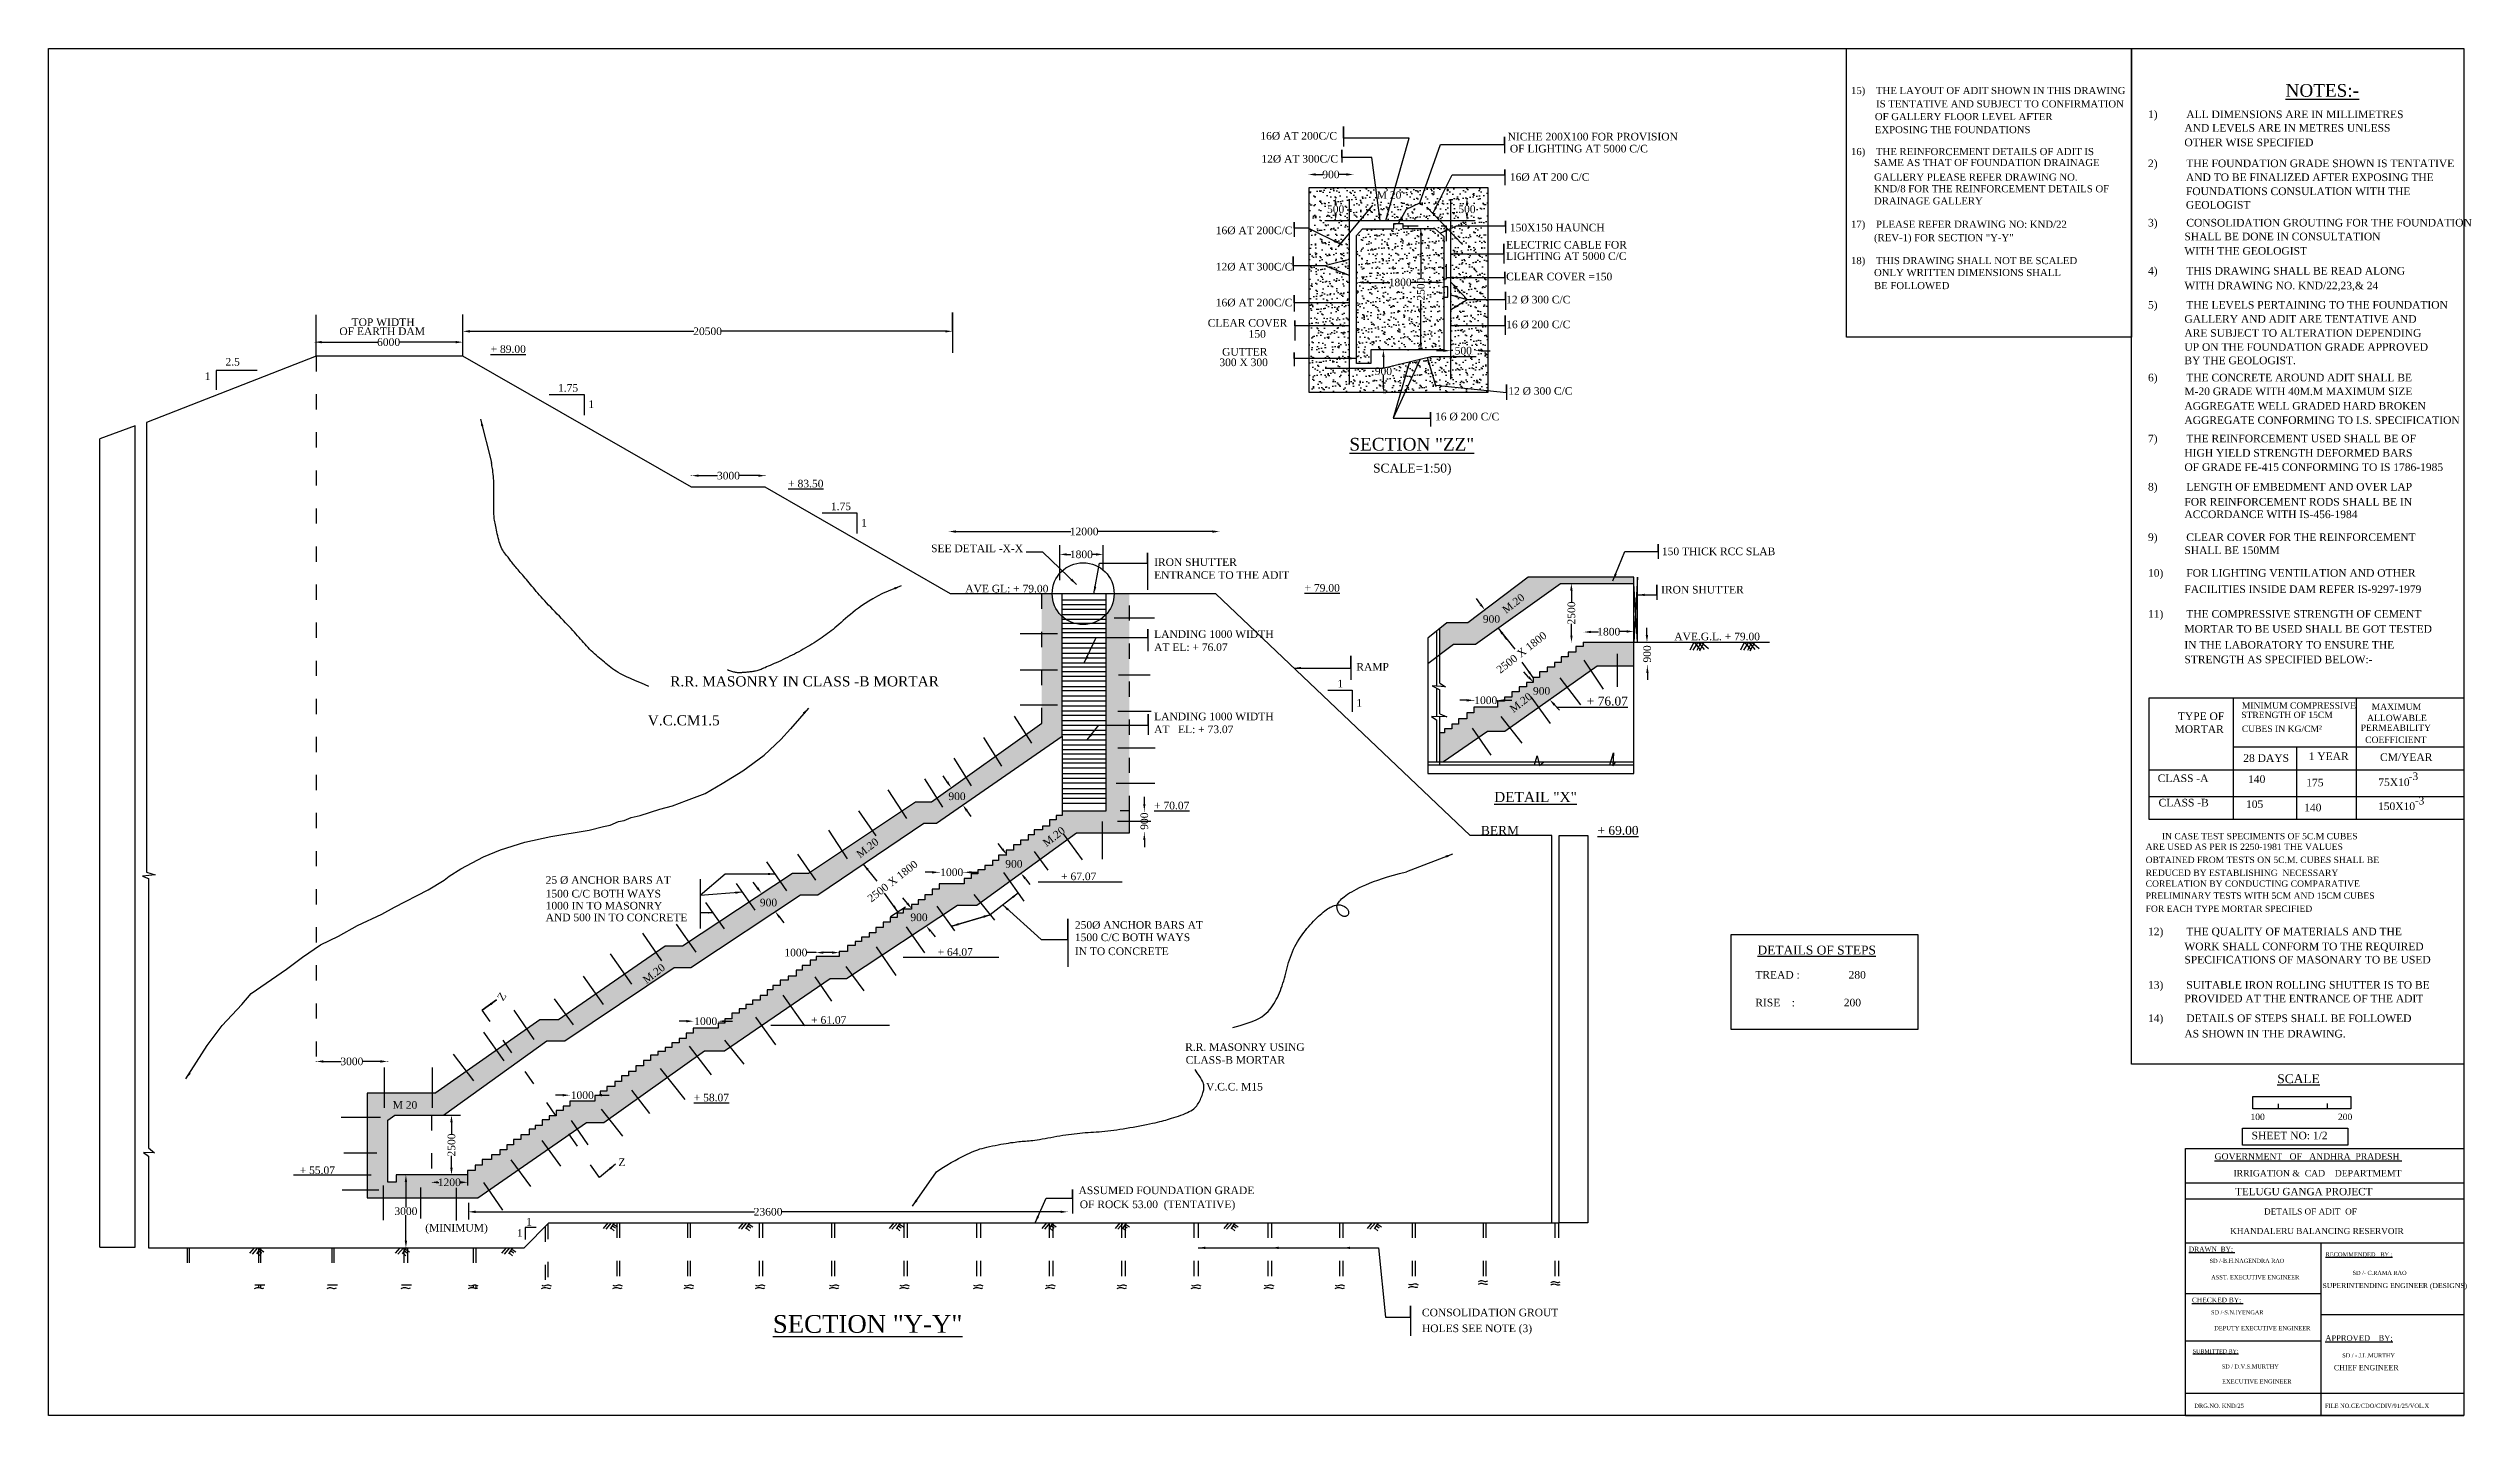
# Model space of a CAD drawing. Header units: millimetres. Extents: x 1354 to 96852, y -56 to 53805.
import ezdxf

# ---------------------------------------------------------------- set-up
doc = ezdxf.new("R2010")
doc.units = ezdxf.units.MM
doc.header["$MEASUREMENT"] = 0
doc.linetypes.add('ACAD_ISO03W100', pattern=[30, 12, -18])
for name, color, linetype in [('DIM', 5, 'Continuous'), ('DO LINE', 3, 'Continuous'), ('DWG.LINE', 10, 'Continuous'), ('HATCH', 2, 'Continuous'), ('RAILING', 4, 'Continuous'), ('TEXT', 7, 'Continuous')]:
    doc.layers.add(name, color=color, linetype=linetype)
doc.layers.add('TITLE', color=7, linetype='Continuous', lineweight=30)
doc.styles.get("Standard").update_dxf_attribs({"font": 'times.ttf', "height": 300})
doc.dimstyles.get("Standard").update_dxf_attribs({"dimtxt": 300, "dimasz": 280, "dimexe": 0.18, "dimexo": 0.0625, "dimgap": 0.09, "dimtad": 0, "dimtih": 1, "dimtoh": 1, "dimdec": 0, "dimzin": 0, "dimdsep": 46, "dimtxsty": 'Standard', "dimcen": 300, "dimclrd": 5, "dimclre": 5, "dimclrt": 4, "dimadec": 0, "dimazin": 0, "dimtfac": 1, "dimtdec": 0, "dimtofl": 0, "dimtmove": 0, "dimatfit": 3, "dimfxl": 0, "dimtolj": 1, "dimtzin": 0, "dimarcsym": 0})

msp = doc.modelspace()

# ---------------------------------------------------------------- texts
at = {"layer": 'TEXT', "ltscale": 0.2}
for s, height, p in [('15)    THE LAYOUT OF ADIT SHOWN IN THIS DRAWING', 280, (72395.4, 52008.3)), ('IS TENTATIVE AND SUBJECT TO CONFIRMATION', 280, (73387, 51483.2)), ('%%UNOTES:-', 500, (89523.4, 51902.9)), ('EXPOSING THE FOUNDATIONS', 280, (73336.3, 50467.6)), ('OF GALLERY FLOOR LEVEL AFTER', 280, (73336.3, 50981.2)), ('1)          ALL DIMENSIONS ARE IN MILLIMETRES', 300, (84100.4, 51060.7)), ('AND LEVELS ARE IN METRES UNLESS', 300, (85535.8, 50526.7)), ('16%%C AT 200C/C', 300, (49118.5, 50213.7)), ('NICHE 200X100 FOR PROVISION', 300, (58862.7, 50183.2)), ('OF LIGHTING AT 5000 C/C', 300, (58951.5, 49709.9)), ('16)    THE REINFORCEMENT DETAILS OF ADIT IS', 280, (72395.4, 49603.1)), ('OTHER WISE SPECIFIED', 300, (85535.8, 49954.9)), ('12%%C AT 300C/C', 300, (49158.5, 49309.2)), ('16%%C AT 200 C/C', 300, (58951.5, 48592.2)), ('GALLERY PLEASE REFER DRAWING NO.', 280, (73302.4, 48597.9)), ('SAME AS THAT OF FOUNDATION DRAINAGE', 280, (73302.4, 49170.6)), ('2)          THE FOUNDATION GRADE SHOWN IS TENTATIVE', 300, (84100.4, 49128.8)), ('AND TO BE FINALIZED AFTER EXPOSING THE', 300, (85595.2, 48580.6)), ('M 20', 300, (53706.7, 47882.2)), ('KND/8 FOR THE REINFORCEMENT DETAILS OF', 280, (73302.4, 48139.8)), ('DRAINAGE GALLERY', 280, (73302.4, 47662.5)), ('FOUNDATIONS CONSULATION WITH THE', 300, (85595.2, 48028.3)), ('GEOLOGIST', 300, (85595.2, 47493.9)), ('16%%C AT 200C/C', 300, (47360.3, 46488.2)), ('150X150 HAUNCH', 300, (58951.5, 46600.5)), ('17)    PLEASE REFER DRAWING NO: KND/22', 280, (72395.4, 46739.8)), ('3)          CONSOLIDATION GROUTING FOR THE FOUNDATION', 300, (84100.4, 46791.4)), ('ELECTRIC CABLE FOR', 300, (58804.8, 45921.6)), ('(REV-1) FOR SECTION "Y-Y"', 280, (73302.4, 46211.8)), ('WITH THE GEOLOGIST', 300, (85535.8, 45678.4)), ('SHALL BE DONE IN CONSULTATION', 300, (85535.8, 46247.7)), ('12%%C AT 300C/C', 300, (47360.3, 45057.6)), ('LIGHTING AT 5000 C/C', 300, (58804.8, 45474.1)), ('CLEAR COVER =150', 300, (58804.8, 44670.3)), ('18)    THIS DRAWING SHALL NOT BE SCALED', 280, (72395.4, 45308.1)), ('ONLY WRITTEN DIMENSIONS SHALL', 280, (73302.4, 44837.4)), ('4)          THIS DRAWING SHALL BE READ ALONG', 300, (84100.4, 44896.4)), ('16%%C AT 200C/C', 300, (47360.3, 43645.3)), ('12 %%C 300 C/C', 300, (58804.8, 43761.4)), ('BE FOLLOWED', 280, (73302.4, 44322)), ('WITH DRAWING NO. KND/22,23,& 24', 300, (85535.8, 44314.1)), ('TOP WIDTH', 300, (13302.2, 42871.9)), ('CLEAR COVER', 300, (47044.2, 42843.6)), ('16 %%C 200 C/C', 300, (58804.8, 42783.6)), ('5)          THE LEVELS PERTAINING TO THE FOUNDATION', 300, (84100.4, 43552.9)), ('GALLERY AND ADIT ARE TENTATIVE AND', 300, (85535.8, 42999.3)), ('OF EARTH DAM', 300, (12818.7, 42513.8)), ('%%U+ 89.00', 300, (18780.3, 41811.4)), ('150', 300, (48654.3, 42408.9)), ('ARE SUBJECT TO ALTERATION DEPENDING', 300, (85535.8, 42445)), ('UP ON THE FOUNDATION GRADE APPROVED', 300, (85535.8, 41892.4)), ('2.5', 300, (8331.1, 41311.1)), ('300 X 300', 300, (47501.1, 41289.7)), ('GUTTER', 300, (47609.9, 41702.6)), ('BY THE GEOLOGIST.', 300, (85535.8, 41365.5)), ('1', 300, (7513.1, 40745.2)), ('1.75', 300, (21435.2, 40281.3)), ('12 %%C 300 C/C', 300, (58888.7, 40161.5)), ('6)          THE CONCRETE AROUND ADIT SHALL BE', 300, (84100.4, 40689.4)), ('M-20 GRADE WITH 40M.M MAXIMUM SIZE', 300, (85535.8, 40145.9)), ('1', 300, (22632.7, 39637.5)), ('16 %%C 200 C/C', 300, (56002.3, 39153.9)), ('AGGREGATE WELL GRADED HARD BROKEN', 300, (85535.8, 39571.5)), ('AGGREGATE CONFORMING TO I.S. SPECIFICATION', 300, (85535.8, 39011)), ('7)          THE REINFORCEMENT USED SHALL BE OF', 300, (84100.4, 38288.6)), ('HIGH YIELD STRENGTH DEFORMED BARS', 300, (85535.8, 37721.2)), ('OF GRADE FE-415 CONFORMING TO IS 1786-1985', 300, (85535.8, 37160.1)), ('%%U+ 83.50', 300, (30509.1, 36511.9)), ('8)          LENGTH OF EMBEDMENT AND OVER LAP', 300, (84100.4, 36388.1)), ('1.75', 300, (32190.5, 35614.1)), ('ACCORDANCE WITH IS-456-1984', 300, (85535.8, 35301.7)), ('FOR REINFORCEMENT RODS SHALL BE IN', 300, (85535.8, 35793.9)), ('1', 300, (33388, 34970.4)), ('9)          CLEAR COVER FOR THE REINFORCEMENT', 300, (84100.4, 34399.5)), ('SEE DETAIL -X-X', 300, (36141.2, 33958.9)), ('IRON SHUTTER', 300, (44931, 33418.4)), ('150 THICK RCC SLAB', 300, (64942.2, 33841.2)), ('SHALL BE 150MM', 300, (85535.8, 33885.6)), ('AVE GL: + 79.00', 300, (37488.1, 32372.6)), ('ENTRANCE TO THE ADIT', 300, (44931, 32909.5)), ('%%U+ 79.00', 300, (50860.5, 32401.1)), ('IRON SHUTTER', 300, (64910.9, 32332.4)), ('10)        FOR LIGHTING VENTILATION AND OTHER', 300, (84100.4, 32990)), ('FACILITIES INSIDE DAM REFER IS-9297-1979', 300, (85535.8, 32351.1)), ('11)        THE COMPRESSIVE STRENGTH OF CEMENT', 300, (84100.4, 31375.6)), ('LANDING 1000 WIDTH', 300, (44931, 30582.7)), ('AVE.G.L. + 79.00', 300, (65431.9, 30487.3)), ('MORTAR TO BE USED SHALL BE GOT TESTED', 300, (85535.8, 30786.7)), ('AT EL: + 76.07', 300, (44931, 30066.2)), ('IN THE LABORATORY TO ENSURE THE', 300, (85535.8, 30155.3)), ('STRENGTH AS SPECIFIED BELOW:-', 300, (85535.8, 29583)), ('R.R. MASONRY IN CLASS -B MORTAR', 400, (25857.8, 28670.3)), ('1', 300, (52155.3, 28627.6)), ('RAMP', 300, (52899.7, 29290.6)), ('1', 300, (52902.8, 27871.2)), ('%%U         + 76.07', 350, (60792.4, 27916.7)), ('MINIMUM COMPRESSIVE', 250, (87798.5, 27791.9)), ('MAXIMUM', 250, (92918, 27743.2)), ('V.C.CM1.5', 400, (24972.1, 27135.9)), ('AT   EL: + 73.07', 300, (44931, 26830)), ('LANDING 1000 WIDTH', 300, (44931, 27337.3)), ('MORTAR', 300, (85148.3, 26837)), ('TYPE OF', 300, (85279, 27347.2)), ('STRENGTH OF 15CM', 250, (87774.8, 27422.8)), ('CUBES IN KG/CM²', 250, (87798.5, 26877)), ('PERMEABILITY', 250, (92483.5, 26919.6)), ('ALLOWABLE', 250, (92736.5, 27303.3)), ('28 DAYS', 300, (87856.7, 25697.9)), ('1 YEAR', 300, (90434.5, 25769.1)), ('COEFFICIENT', 250, (92661.5, 26442.3)), ('CM/YEAR', 300, (93245.5, 25731.7)), ('CLASS -A', 300, (84483.1, 24902.9)), ('140', 300, (88046.8, 24867.4)), ('175', 300, (90339.5, 24733.4)), ('75X10', 300, (93178.6, 24745.3)), ('-3', 300, (94372.6, 24981.5)), ('%%U+ 70.07', 300, (44931, 23827.5)), ('CLASS -B', 300, (84518.7, 23941.9)), ('105', 300, (87963.7, 23882.5)), ('140', 300, (90256.3, 23748.6)), ('150X10', 300, (93167.1, 23799.2)), ('-3', 300, (94614.8, 24019.5)), ('BERM', 350, (57811.5, 22823.6)), ('%%U+ 69.00', 350, (62403.3, 22823.6)), ('ARE USED AS PER IS 2250-1981 THE VALUES', 250, (84008.4, 22229.5)), ('IN CASE TEST SPECIMENTS OF 5C.M CUBES', 250, (84648.5, 22646.5)), ('25 %%C ANCHOR BARS AT', 300, (20949.4, 20892.9)), ('%%U        + 67.07         ', 300, (40359.7, 21036.7)), ('REDUCED BY ESTABLISHING  NECESSARY', 250, (84008.4, 21201)), ('OBTAINED FROM TESTS ON 5C.M. CUBES SHALL BE', 250, (84008.4, 21710.7)), ('CORELATION BY CONDUCTING COMPARATIVE', 250, (84008.4, 20774.8)), ('1500 C/C BOTH WAYS', 300, (20949.4, 20356)), ('1000 IN TO MASONRY', 300, (20949.4, 19882.3)), ('PRELIMINARY TESTS WITH 5CM AND 15CM CUBES ', 250, (84008.4, 20302.3)), ('AND 500 IN TO CONCRETE', 300, (20949.4, 19419.1)), ('250%%C ANCHOR BARS AT', 300, (41807.1, 19121.2)), ('FOR EACH TYPE MORTAR SPECIFIED', 250, (84008.4, 19787.2)), ('12)        THE QUALITY OF MATERIALS AND THE', 300, (84100.4, 18864.2)), ('%%U            + 64.07         ', 300, (35037.3, 18057.8)), ('IN TO CONCRETE', 300, (41807.1, 18084.4)), ('1500 C/C BOTH WAYS ', 300, (41807.1, 18635.5)), ('%%UDETAILS OF STEPS', 350, (68708.6, 18108.3)), ('WORK SHALL CONFORM TO THE REQUIRED', 300, (85535.8, 18276.6)), ('TREAD :                 280', 300, (68625.6, 17156.3)), ('SPECIFICATIONS OF MASONARY TO BE USED', 300, (85535.8, 17755)), ('RISE    :                 200', 300, (68625.6, 16064.3)), ('13)        SUITABLE IRON ROLLING SHUTTER IS TO BE', 300, (84100.4, 16761)), ('PROVIDED AT THE ENTRANCE OF THE ADIT', 300, (85535.8, 16222.1)), ('%%U              + 61.07               ', 300, (29828.5, 15378)), ('14)        DETAILS OF STEPS SHALL BE FOLLOWED', 300, (84100.4, 15444.6)), ('R.R. MASONRY USING', 300, (46154.5, 14312.1)), ('AS SHOWN IN THE DRAWING.', 300, (85535.8, 14838.4)), ('CLASS-B MORTAR', 300, (46175.4, 13805)), ('%%USCALE', 350, (89195.2, 13040.7)), ('%%U+ 58.07', 300, (26787.9, 12322)), ('V.C.C. M15', 300, (46975.2, 12749)), ('M 20', 300, (14921.6, 12029.4)), ('100', 250, (88138.2, 11584.4)), ('200', 250, (91586.3, 11584.4)), ('SHEET NO: 1/2', 300, (88182.9, 10825.6)), ('+ 55.07', 300, (11258.6, 9458.8)), ('Z', 300, (23815.5, 9771.8)), ('ASSUMED FOUNDATION GRADE', 300, (41952.8, 8666.2)), ('1', 300, (20185.1, 7429.8)), ('OF ROCK 53.00  (TENTATIVE)', 300, (41999.5, 8115.4)), ('(MINIMUM)', 300, (16202.9, 7194)), ('1', 300, (19815.1, 6985.4)), ('CONSOLIDATION GROUT', 300, (55485.7, 3852.9)), ('HOLES SEE NOTE (3)', 300, (55485.7, 3229.1))]:
    msp.add_text(s, height=height, dxfattribs=at).set_placement(p)
for s, rotation, p in [('M.20', 38.033165, (58801.1, 31521.1)), ('2500 X 1800', 38.033165, (58571.9, 29162)), ('M.20', 38.033165, (59095.2, 27618)), ('M.20', 38.033165, (40690.2, 22336.8)), ('M.20', 38.033165, (33345, 21893)), ('2500 X 1800', 38.033165, (33783.3, 20149)), ('M.20', 38.033165, (24925.8, 16940.7)), ('Z', 56.945456, (19270, 16255.4))]:
    msp.add_text(s, height=300, rotation=rotation, dxfattribs=at).set_placement(p)
at = {"layer": 'TITLE', "ltscale": 0.2}
for s, height, p in [('%%USECTION "ZZ"', 500, (52627, 37962.2)), ('SCALE=1:50)', 350, (53560.6, 37096.2)), ('%%UDETAIL "X"', 400, (58329.7, 24114.8)), ('%%USECTION "Y-Y"', 700, (29902.9, 3202.1))]:
    msp.add_text(s, height=height, dxfattribs=at).set_placement(p)
at = {"layer": 'TITLE', "lineweight": 30}
for s, height, p in [('%%UGOVERNMENT   OF   ANDHRA  PRADESH ', 252.436, (86725.8, 10026.6)), ('IRRIGATION &  CAD    DEPARTMEMT ', 252.436, (87470.8, 9364.6)), ('TELUGU GANGA PROJECT', 290.391, (87536.4, 8621.5)), ('DETAILS OF ADIT  OF', 239.669, (88672.6, 7862.3)), ('KHANDALERU BALANCING RESERVOIR', 239.669, (87339.7, 7092.3)), ('%%UDRAWN  BY; ', 191.749, (85711.1, 6403.7)), ('SD /-B.H.NAGENDRA RAO', 160.629, (86531, 5957)), ('%%URECOMMENDED   BY :', 164.555, (91098.1, 6210.1)), ('ASST. EXECUTIVE ENGINEER', 164.784, (86590.3, 5309.4)), ('SUPERINTENDING ENGINEER (DESIGNS)', 196.339, (90981.3, 4965)), ('SD /- C.RAMA RAO ', 160.629, (92166, 5483.7)), ('%%UCHECKED BY: ', 191.749, (85832, 4400.3)), ('SD /-S.N.IYENGAR', 160.629, (86586.4, 3928.7)), ('DEPUTY EXECUTIVE ENGINEER', 164.784, (86711.1, 3306)), ('%%UAPPROVED    BY;', 221.249, (91089.3, 2888.2)), ('%%USUBMITTED BY;', 154.875, (85863.5, 2399.3)), ('SD / D.V.S.MURTHY', 160.629, (87010.6, 1795.3)), ('CHIEF ENGINEER', 205.431, (91428, 1727)), ('SD / - J.L.MURTHY ', 160.629, (91756.5, 2230.4)), ('EXECUTIVE ENGINEER', 164.784, (87023.7, 1204.7)), ('DRG.NO. KND/25', 164.784, (85927.2, 243.2)), ('FILE NO.CE/CDO/CDIV/91/25/VOL.X', 164.784, (91078.6, 243.2))]:
    msp.add_text(s, height=height, dxfattribs=at).set_placement(p)

# ---------------------------------------------------------------- blocks, each defined once
blk = doc.blocks.new('*D2')
at = {"layer": 'Defpoints', "color": 0, "ltscale": 0.2}
for p in [(11838, 42213), (17682, 42240), (17682, 42234)]:
    blk.add_point(p, dxfattribs=at)
at = {"layer": 'DIM', "color": 5, "lineweight": -2, "ltscale": 0.2}
for p, q in [((11838, 42229), (11838, 42235)), ((12118, 42234), (14334, 42234)), ((17402, 42234), (15185, 42234)), ((17682, 42239), (17682, 42234))]:
    blk.add_line(p, q, dxfattribs=at)
at = {"layer": 'DIM', "color": 5, "ltscale": 0.2}
for points in [[(12118, 42281), (12118, 42188), (11838, 42234)], [(17402, 42281), (17402, 42188), (17682, 42234)]]:
    blk.add_solid(points, dxfattribs=at)
at = {"layer": 'DIM', "color": 4, "ltscale": 0.2, "insert": (14760, 42234), "char_height": 300, "attachment_point": 5}
blk.add_mtext('\\A1;6000', dxfattribs=at)
blk = doc.blocks.new('*D3')
at = {"layer": 'Defpoints', "color": 0, "ltscale": 0.2}
for p in [(17682, 42704), (36982, 42704), (36982, 42661)]:
    blk.add_point(p, dxfattribs=at)
at = {"layer": 'DIM', "color": 5, "lineweight": -2, "ltscale": 0.2}
for p, q in [((17682, 42666), (17682, 42661)), ((17962, 42661), (26791, 42661)), ((36702, 42661), (27873, 42661)), ((36982, 42666), (36982, 42661))]:
    blk.add_line(p, q, dxfattribs=at)
at = {"layer": 'DIM', "color": 5, "ltscale": 0.2}
for points in [[(17962, 42707), (17962, 42614), (17682, 42661)], [(36702, 42707), (36702, 42614), (36982, 42661)]]:
    blk.add_solid(points, dxfattribs=at)
at = {"layer": 'DIM', "color": 4, "ltscale": 0.2, "insert": (27332, 42661), "char_height": 300, "attachment_point": 5}
blk.add_mtext('\\A1;20500', dxfattribs=at)
blk = doc.blocks.new('*D4')
at = {"layer": 'Defpoints', "color": 0, "ltscale": 0.2}
for p in [(26703, 36516), (29605, 36974), (29605, 36516)]:
    blk.add_point(p, dxfattribs=at)
at = {"layer": 'DIM', "color": 5, "lineweight": -2, "ltscale": 0.2}
for p, q in [((26703, 36969), (26703, 36974)), ((26983, 36974), (27728, 36974)), ((29325, 36974), (28580, 36974)), ((29605, 36969), (29605, 36974))]:
    blk.add_line(p, q, dxfattribs=at)
at = {"layer": 'DIM', "color": 5, "ltscale": 0.2}
for points in [[(26983, 37021), (26983, 36927), (26703, 36974)], [(29325, 37021), (29325, 36927), (29605, 36974)]]:
    blk.add_solid(points, dxfattribs=at)
at = {"layer": 'DIM', "color": 4, "ltscale": 0.2, "insert": (28154, 36974), "char_height": 300, "attachment_point": 5}
blk.add_mtext('\\A1;3000', dxfattribs=at)
blk = doc.blocks.new('*D5')
at = {"layer": 'Defpoints', "color": 0, "ltscale": 0.2}
for p in [(15548, 9428), (15442, 6555), (15598, 6555)]:
    blk.add_point(p, dxfattribs=at)
at = {"layer": 'DIM', "color": 5, "lineweight": -2, "ltscale": 0.2}
for p, q in [((15447, 9428), (15442, 9428)), ((15442, 9148), (15442, 8144)), ((15442, 6835), (15442, 7839)), ((15447, 6555), (15442, 6555))]:
    blk.add_line(p, q, dxfattribs=at)
at = {"layer": 'DIM', "color": 5, "ltscale": 0.2}
for points in [[(15395, 9148), (15489, 9148), (15442, 9428)], [(15395, 6835), (15489, 6835), (15442, 6555)]]:
    blk.add_solid(points, dxfattribs=at)
at = {"layer": 'DIM', "color": 4, "ltscale": 0.2, "insert": (15442, 7992), "char_height": 300, "attachment_point": 5}
blk.add_mtext('\\A1;3000', dxfattribs=at)
blk = doc.blocks.new('*D6')
at = {"layer": 'Defpoints', "color": 0, "ltscale": 0.2}
for p in [(11908, 14022), (11908, 13894), (14717, 14040)]:
    blk.add_point(p, dxfattribs=at)
at = {"layer": 'DIM', "color": 5, "lineweight": -2, "ltscale": 0.2}
for p, q in [((11908, 13899), (11908, 13894)), ((12188, 13894), (12886, 13894)), ((14437, 13894), (13738, 13894)), ((14717, 13899), (14717, 13894))]:
    blk.add_line(p, q, dxfattribs=at)
at = {"layer": 'DIM', "color": 5, "ltscale": 0.2}
for points in [[(12188, 13941), (12188, 13847), (11908, 13894)], [(14437, 13941), (14437, 13847), (14717, 13894)]]:
    blk.add_solid(points, dxfattribs=at)
at = {"layer": 'DIM', "color": 4, "ltscale": 0.2, "insert": (13312, 13894), "char_height": 300, "attachment_point": 5}
blk.add_mtext('\\A1;3000', dxfattribs=at)
blk = doc.blocks.new('*D7')
at = {"layer": 'Defpoints', "color": 0, "ltscale": 0.2}
for p in [(17238, 11776), (17256, 11776), (17256, 9428)]:
    blk.add_point(p, dxfattribs=at)
at = {"layer": 'DIM', "color": 5, "lineweight": -2, "ltscale": 0.2}
for p, q in [((17243, 11776), (17238, 11776)), ((17238, 11496), (17238, 11032)), ((17238, 9708), (17238, 10171)), ((17243, 9428), (17238, 9428))]:
    blk.add_line(p, q, dxfattribs=at)
at = {"layer": 'DIM', "color": 5, "ltscale": 0.2}
for points in [[(17191, 11496), (17285, 11496), (17238, 11776)], [(17191, 9708), (17285, 9708), (17238, 9428)]]:
    blk.add_solid(points, dxfattribs=at)
at = {"layer": 'DIM', "color": 4, "ltscale": 0.2, "insert": (17238, 10602), "char_height": 300, "attachment_point": 5, "rotation": 90}
blk.add_mtext('\\A1;2500', dxfattribs=at)
blk = doc.blocks.new('*D8')
at = {"layer": 'Defpoints', "color": 0, "ltscale": 0.2}
for p in [(16433, 9115), (17872, 9131), (17872, 9131)]:
    blk.add_point(p, dxfattribs=at)
at = {"layer": 'DIM', "color": 5, "lineweight": -2, "ltscale": 0.2}
for p, q in [((16433, 9126), (16433, 9131)), ((16713, 9131), (16743, 9131)), ((17592, 9131), (17562, 9131)), ((17872, 9131), (17872, 9131))]:
    blk.add_line(p, q, dxfattribs=at)
at = {"layer": 'DIM', "color": 5, "ltscale": 0.2}
for points in [[(16713, 9178), (16713, 9085), (16433, 9131)], [(17592, 9178), (17592, 9085), (17872, 9131)]]:
    blk.add_solid(points, dxfattribs=at)
at = {"layer": 'DIM', "color": 4, "ltscale": 0.2, "insert": (17152, 9131), "char_height": 300, "attachment_point": 5}
blk.add_mtext('\\A1;1200', dxfattribs=at)
blk = doc.blocks.new('*D9')
at = {"layer": 'Defpoints', "color": 0, "ltscale": 0.2}
for p in [(17905, 8001), (41526, 8001), (41526, 7969)]:
    blk.add_point(p, dxfattribs=at)
at = {"layer": 'DIM', "color": 5, "lineweight": -2, "ltscale": 0.2}
for p, q in [((17905, 7974), (17905, 7969)), ((18185, 7969), (29174, 7969)), ((41246, 7969), (30257, 7969)), ((41526, 7974), (41526, 7969))]:
    blk.add_line(p, q, dxfattribs=at)
at = {"layer": 'DIM', "color": 5, "ltscale": 0.2}
for points in [[(18185, 8016), (18185, 7923), (17905, 7969)], [(41246, 8016), (41246, 7923), (41526, 7969)]]:
    blk.add_solid(points, dxfattribs=at)
at = {"layer": 'DIM', "color": 4, "ltscale": 0.2, "insert": (29715, 7969), "char_height": 300, "attachment_point": 5}
blk.add_mtext('\\A1;23600', dxfattribs=at)
blk = doc.blocks.new('*D10')
at = {"layer": 'Defpoints', "color": 0, "ltscale": 0.2}
for p in [(21899, 12565), (21899, 12324), (22886, 12324)]:
    blk.add_point(p, dxfattribs=at)
at = {"layer": 'DIM', "color": 5, "lineweight": -2, "ltscale": 0.2}
for p, q in [((21619, 12565), (21339, 12565)), ((21899, 12560), (21899, 12565)), ((22886, 12560), (22886, 12565)), ((23166, 12565), (23446, 12565))]:
    blk.add_line(p, q, dxfattribs=at)
at = {"layer": 'DIM', "color": 5, "ltscale": 0.2}
for points in [[(21619, 12611), (21619, 12518), (21899, 12565)], [(23166, 12611), (23166, 12518), (22886, 12565)]]:
    blk.add_solid(points, dxfattribs=at)
at = {"layer": 'DIM', "color": 4, "ltscale": 0.2, "insert": (22393, 12565), "char_height": 300, "attachment_point": 5}
blk.add_mtext('\\A1;1000', dxfattribs=at)
blk = doc.blocks.new('*D11')
at = {"layer": 'Defpoints', "color": 0, "ltscale": 0.2}
for p in [(44446, 23762), (44545, 23762), (44446, 22900)]:
    blk.add_point(p, dxfattribs=at)
at = {"layer": 'DIM', "color": 5, "lineweight": -2, "ltscale": 0.2}
for p, q in [((44545, 24042), (44545, 24322)), ((44540, 23762), (44545, 23762)), ((44540, 22900), (44545, 22900)), ((44545, 22620), (44545, 22340))]:
    blk.add_line(p, q, dxfattribs=at)
at = {"layer": 'DIM', "color": 5, "ltscale": 0.2}
for points in [[(44498, 24042), (44591, 24042), (44545, 23762)], [(44498, 22620), (44591, 22620), (44545, 22900)]]:
    blk.add_solid(points, dxfattribs=at)
at = {"layer": 'DIM', "color": 4, "ltscale": 0.2, "insert": (44545, 23360), "char_height": 300, "attachment_point": 5, "rotation": 90}
blk.add_mtext('\\A1;900', dxfattribs=at)
blk = doc.blocks.new('*D12')
at = {"layer": 'Defpoints', "color": 0, "ltscale": 0.2}
for p in [(36839, 34880), (47508, 34880), (47508, 34772)]:
    blk.add_point(p, dxfattribs=at)
at = {"layer": 'DIM', "color": 5, "lineweight": -2, "ltscale": 0.2}
for p, q in [((36839, 34777), (36839, 34772)), ((37119, 34772), (41653, 34772)), ((47228, 34772), (42693, 34772)), ((47508, 34777), (47508, 34772))]:
    blk.add_line(p, q, dxfattribs=at)
at = {"layer": 'DIM', "color": 5, "ltscale": 0.2}
for points in [[(37119, 34818), (37119, 34725), (36839, 34772)], [(47228, 34818), (47228, 34725), (47508, 34772)]]:
    blk.add_solid(points, dxfattribs=at)
at = {"layer": 'DIM', "color": 4, "ltscale": 0.2, "insert": (42173, 34772), "char_height": 300, "attachment_point": 5}
blk.add_mtext('\\A1;12000', dxfattribs=at)
blk = doc.blocks.new('*D13')
at = {"layer": 'Defpoints', "color": 0, "ltscale": 0.2}
for p in [(41210, 33867), (42916, 33871), (42916, 33871)]:
    blk.add_point(p, dxfattribs=at)
at = {"layer": 'DIM', "color": 5, "lineweight": -2, "ltscale": 0.2}
for p, q in [((41210, 33867), (41210, 33871)), ((41490, 33871), (41654, 33871)), ((42636, 33871), (42472, 33871)), ((42916, 33871), (42916, 33871))]:
    blk.add_line(p, q, dxfattribs=at)
at = {"layer": 'DIM', "color": 5, "ltscale": 0.2}
for points in [[(41490, 33918), (41490, 33824), (41210, 33871)], [(42636, 33918), (42636, 33824), (42916, 33871)]]:
    blk.add_solid(points, dxfattribs=at)
at = {"layer": 'DIM', "color": 4, "ltscale": 0.2, "insert": (42063, 33871), "char_height": 300, "attachment_point": 5}
blk.add_mtext('\\A1;1800', dxfattribs=at)
blk = doc.blocks.new('*D14')
at = {"layer": 'Defpoints', "color": 0, "ltscale": 0.2}
for p in [(36934, 24677), (36935, 24678), (37391, 24003)]:
    blk.add_point(p, dxfattribs=at)
at = {"layer": 'DIM', "color": 5, "lineweight": -2, "ltscale": 0.2}
for p, q in [((36777, 24909), (36620, 25141)), ((36935, 24678), (36934, 24677)), ((37391, 24003), (37390, 24003)), ((37547, 23771), (37704, 23539))]:
    blk.add_line(p, q, dxfattribs=at)
at = {"layer": 'DIM', "color": 5, "ltscale": 0.2}
for points in [[(36816, 24935), (36738, 24883), (36934, 24677)], [(37586, 23797), (37508, 23745), (37390, 24003)]]:
    blk.add_solid(points, dxfattribs=at)
at = {"layer": 'DIM', "color": 4, "ltscale": 0.2, "insert": (37162, 24340), "char_height": 300, "attachment_point": 5}
blk.add_mtext('\\A1;900', dxfattribs=at)
blk = doc.blocks.new('*D15')
at = {"layer": 'Defpoints', "color": 0, "ltscale": 0.2}
for p in [(37445, 21346), (36462, 20894), (37445, 20894)]:
    blk.add_point(p, dxfattribs=at)
at = {"layer": 'DIM', "color": 5, "lineweight": -2, "ltscale": 0.2}
for p, q in [((36182, 21346), (35902, 21346)), ((36462, 21341), (36462, 21346)), ((37445, 21341), (37445, 21346)), ((37725, 21346), (38005, 21346))]:
    blk.add_line(p, q, dxfattribs=at)
at = {"layer": 'DIM', "color": 5, "ltscale": 0.2}
for points in [[(36182, 21393), (36182, 21299), (36462, 21346)], [(37725, 21393), (37725, 21299), (37445, 21346)]]:
    blk.add_solid(points, dxfattribs=at)
at = {"layer": 'DIM', "color": 4, "ltscale": 0.2, "insert": (36954, 21346), "char_height": 300, "attachment_point": 5}
blk.add_mtext('\\A1;1000', dxfattribs=at)
blk = doc.blocks.new('*D16')
at = {"layer": 'Defpoints', "color": 0, "ltscale": 0.2}
for p in [(32514, 18184), (31610, 18032), (32514, 18032)]:
    blk.add_point(p, dxfattribs=at)
at = {"layer": 'DIM', "color": 5, "lineweight": -2, "ltscale": 0.2}
for p, q in [((31610, 18184), (31222, 18184)), ((31610, 18179), (31610, 18184)), ((32234, 18184), (31890, 18184)), ((32514, 18179), (32514, 18184))]:
    blk.add_line(p, q, dxfattribs=at)
at = {"layer": 'DIM', "color": 5, "ltscale": 0.2}
for points in [[(31890, 18230), (31890, 18137), (31610, 18184)], [(32234, 18230), (32234, 18137), (32514, 18184)]]:
    blk.add_solid(points, dxfattribs=at)
at = {"layer": 'DIM', "color": 4, "ltscale": 0.2, "insert": (30812, 18184), "char_height": 300, "attachment_point": 5}
blk.add_mtext('\\A1;1000', dxfattribs=at)
blk = doc.blocks.new('*D17')
at = {"layer": 'Defpoints', "color": 0, "ltscale": 0.2}
for p in [(35364, 19891), (35383, 19907), (35925, 19219)]:
    blk.add_point(p, dxfattribs=at)
at = {"layer": 'DIM', "color": 5, "lineweight": -2, "ltscale": 0.2}
for p, q in [((35204, 20122), (35024, 20337)), ((35379, 19904), (35383, 19907)), ((35940, 19232), (35944, 19235)), ((36124, 19020), (36303, 18805))]:
    blk.add_line(p, q, dxfattribs=at)
at = {"layer": 'DIM', "color": 5, "ltscale": 0.2}
for points in [[(35239, 20152), (35168, 20092), (35383, 19907)], [(36160, 19050), (36088, 18990), (35944, 19235)]]:
    blk.add_solid(points, dxfattribs=at)
at = {"layer": 'DIM', "color": 4, "ltscale": 0.2, "insert": (35664, 19571), "char_height": 300, "attachment_point": 5}
blk.add_mtext('\\A1;900', dxfattribs=at)
blk = doc.blocks.new('*D18')
at = {"layer": 'Defpoints', "color": 0, "ltscale": 0.2}
for p in [(29464, 20509), (29475, 20517), (30009, 19807)]:
    blk.add_point(p, dxfattribs=at)
at = {"layer": 'DIM', "color": 5, "lineweight": -2, "ltscale": 0.2}
for p, q in [((29296, 20733), (29127, 20957)), ((29468, 20512), (29464, 20509)), ((30003, 19803), (29999, 19800)), ((30167, 19576), (30336, 19352))]:
    blk.add_line(p, q, dxfattribs=at)
at = {"layer": 'DIM', "color": 5, "ltscale": 0.2}
for points in [[(29333, 20761), (29259, 20705), (29464, 20509)], [(30205, 19604), (30130, 19548), (29999, 19800)]]:
    blk.add_solid(points, dxfattribs=at)
at = {"layer": 'DIM', "color": 4, "ltscale": 0.2, "insert": (29732, 20154), "char_height": 300, "attachment_point": 5}
blk.add_mtext('\\A1;900', dxfattribs=at)
blk = doc.blocks.new('*D19')
at = {"layer": 'Defpoints', "color": 0, "ltscale": 0.2}
for p in [(27747, 15480), (26770, 15202), (27747, 15202)]:
    blk.add_point(p, dxfattribs=at)
at = {"layer": 'DIM', "color": 5, "lineweight": -2, "ltscale": 0.2}
for p, q in [((26490, 15480), (26210, 15480)), ((26770, 15475), (26770, 15480)), ((27747, 15475), (27747, 15480)), ((28027, 15480), (28307, 15480))]:
    blk.add_line(p, q, dxfattribs=at)
at = {"layer": 'DIM', "color": 5, "ltscale": 0.2}
for points in [[(26490, 15527), (26490, 15433), (26770, 15480)], [(28027, 15527), (28027, 15433), (27747, 15480)]]:
    blk.add_solid(points, dxfattribs=at)
at = {"layer": 'DIM', "color": 4, "ltscale": 0.2, "insert": (27258, 15480), "char_height": 300, "attachment_point": 5}
blk.add_mtext('\\A1;1000', dxfattribs=at)
blk = doc.blocks.new('*D20')
at = {"layer": 'Defpoints', "color": 0, "ltscale": 0.2}
for p in [(39104, 22026), (39122, 22040), (39665, 21300)]:
    blk.add_point(p, dxfattribs=at)
at = {"layer": 'DIM', "color": 5, "lineweight": -2, "ltscale": 0.2}
for p, q in [((38951, 22262), (38779, 22483)), ((39118, 22037), (39122, 22040)), ((39679, 21311), (39683, 21314)), ((39855, 21093), (40026, 20871))]:
    blk.add_line(p, q, dxfattribs=at)
at = {"layer": 'DIM', "color": 5, "ltscale": 0.2}
for points in [[(38988, 22290), (38914, 22233), (39122, 22040)], [(39892, 21121), (39818, 21064), (39683, 21314)]]:
    blk.add_solid(points, dxfattribs=at)
at = {"layer": 'DIM', "color": 4, "ltscale": 0.2, "insert": (39403, 21677), "char_height": 300, "attachment_point": 5}
blk.add_mtext('\\A1;900', dxfattribs=at)
blk = doc.blocks.new('*D21')
at = {"layer": 'Defpoints', "color": 0, "ltscale": 0.2}
for p in [(57533, 27850), (58469, 28122), (58469, 27850)]:
    blk.add_point(p, dxfattribs=at)
at = {"layer": 'DIM', "color": 5, "lineweight": -2, "ltscale": 0.2}
for p, q in [((57253, 28122), (56973, 28122)), ((57533, 28117), (57533, 28122)), ((58469, 28117), (58469, 28122)), ((58749, 28122), (59029, 28122))]:
    blk.add_line(p, q, dxfattribs=at)
at = {"layer": 'DIM', "color": 5, "ltscale": 0.2}
for points in [[(57253, 28169), (57253, 28075), (57533, 28122)], [(58749, 28169), (58749, 28075), (58469, 28122)]]:
    blk.add_solid(points, dxfattribs=at)
at = {"layer": 'DIM', "color": 4, "ltscale": 0.2, "insert": (58001, 28122), "char_height": 300, "attachment_point": 5}
blk.add_mtext('\\A1;1000', dxfattribs=at)
blk = doc.blocks.new('*D22')
at = {"layer": 'Defpoints', "color": 0, "ltscale": 0.2}
for p in [(61366, 32728), (61375, 32728), (61370, 30395)]:
    blk.add_point(p, dxfattribs=at)
at = {"layer": 'DIM', "color": 5, "lineweight": -2, "ltscale": 0.2}
for p, q in [((61370, 32728), (61375, 32728)), ((61375, 32448), (61376, 31992)), ((61378, 30675), (61378, 31131)), ((61374, 30395), (61379, 30395))]:
    blk.add_line(p, q, dxfattribs=at)
at = {"layer": 'DIM', "color": 5, "ltscale": 0.2}
for points in [[(61422, 32448), (61329, 32448), (61375, 32728)], [(61425, 30676), (61332, 30675), (61379, 30395)]]:
    blk.add_solid(points, dxfattribs=at)
at = {"layer": 'DIM', "color": 4, "ltscale": 0.2, "insert": (61377, 31562), "char_height": 300, "attachment_point": 5, "rotation": 90}
blk.add_mtext('\\A1;2500', dxfattribs=at)
blk = doc.blocks.new('*D23')
at = {"layer": 'Defpoints', "color": 0, "ltscale": 0.2}
for p in [(61866, 30751), (63832, 30838), (63833, 30778)]:
    blk.add_point(p, dxfattribs=at)
at = {"layer": 'DIM', "color": 5, "lineweight": -2, "ltscale": 0.2}
for p, q in [((61865, 30807), (61865, 30812)), ((62145, 30815), (62440, 30819)), ((63552, 30834), (63258, 30830)), ((63832, 30833), (63832, 30838))]:
    blk.add_line(p, q, dxfattribs=at)
at = {"layer": 'DIM', "color": 5, "ltscale": 0.2}
for points in [[(62144, 30862), (62146, 30769), (61865, 30812)], [(63552, 30881), (63553, 30788), (63832, 30838)]]:
    blk.add_solid(points, dxfattribs=at)
at = {"layer": 'DIM', "color": 4, "ltscale": 0.2, "insert": (62849, 30825), "char_height": 300, "attachment_point": 5}
blk.add_mtext('\\A1;1800', dxfattribs=at)
blk = doc.blocks.new('*D24')
at = {"layer": 'Defpoints', "color": 0, "ltscale": 0.2}
for p in [(64280, 30415), (64355, 30416), (64293, 29483)]:
    blk.add_point(p, dxfattribs=at)
at = {"layer": 'DIM', "color": 5, "lineweight": -2, "ltscale": 0.2}
for p, q in [((64351, 30696), (64347, 30976)), ((64350, 30416), (64355, 30416)), ((64364, 29484), (64369, 29484)), ((64372, 29204), (64376, 28924))]:
    blk.add_line(p, q, dxfattribs=at)
at = {"layer": 'DIM', "color": 5, "ltscale": 0.2}
for points in [[(64398, 30696), (64305, 30695), (64355, 30416)], [(64419, 29205), (64326, 29203), (64369, 29484)]]:
    blk.add_solid(points, dxfattribs=at)
at = {"layer": 'DIM', "color": 4, "ltscale": 0.2, "insert": (64362, 29950), "char_height": 300, "attachment_point": 5, "rotation": 90}
blk.add_mtext('\\A1;900', dxfattribs=at)
blk = doc.blocks.new('*D25')
at = {"layer": 'Defpoints', "color": 0, "ltscale": 0.2}
for p in [(59870, 28823), (59881, 28833), (60510, 28139)]:
    blk.add_point(p, dxfattribs=at)
at = {"layer": 'DIM', "color": 5, "lineweight": -2, "ltscale": 0.2}
for p, q in [((59690, 29038), (59498, 29242)), ((59877, 28830), (59881, 28833)), ((60517, 28145), (60521, 28149)), ((60712, 27944), (60903, 27740))]:
    blk.add_line(p, q, dxfattribs=at)
at = {"layer": 'DIM', "color": 5, "ltscale": 0.2}
for points in [[(59724, 29069), (59656, 29006), (59881, 28833)], [(60746, 27976), (60678, 27912), (60521, 28149)]]:
    blk.add_solid(points, dxfattribs=at)
at = {"layer": 'DIM', "color": 4, "ltscale": 0.2, "insert": (60201, 28491), "char_height": 300, "attachment_point": 5}
blk.add_mtext('\\A1;900', dxfattribs=at)
blk = doc.blocks.new('*D26')
at = {"layer": 'Defpoints', "color": 0, "ltscale": 0.2}
for p in [(51011, 48900), (52785, 48900), (52785, 48840)]:
    blk.add_point(p, dxfattribs=at)
at = {"layer": 'DIM', "color": 5, "lineweight": -2, "ltscale": 0.2}
for p, q in [((51011, 48845), (51011, 48840)), ((51291, 48840), (51583, 48840)), ((52505, 48840), (52214, 48840)), ((52785, 48845), (52785, 48840))]:
    blk.add_line(p, q, dxfattribs=at)
at = {"layer": 'DIM', "color": 5, "ltscale": 0.2}
for points in [[(51291, 48887), (51291, 48794), (51011, 48840)], [(52505, 48887), (52505, 48794), (52785, 48840)]]:
    blk.add_solid(points, dxfattribs=at)
at = {"layer": 'DIM', "color": 4, "ltscale": 0.2, "insert": (51898, 48840), "char_height": 300, "attachment_point": 5}
blk.add_mtext('\\A1;900', dxfattribs=at)
blk = doc.blocks.new('*D27')
at = {"layer": 'Defpoints', "color": 0, "ltscale": 0.2}
for p in [(52085, 47921), (52118, 47921), (52118, 47023)]:
    blk.add_point(p, dxfattribs=at)
at = {"layer": 'DIM', "color": 5, "lineweight": -2, "ltscale": 0.2}
for p, q in [((52090, 47921), (52085, 47921)), ((52085, 47641), (52085, 47625)), ((52085, 47303), (52085, 47320)), ((52090, 47023), (52085, 47023))]:
    blk.add_line(p, q, dxfattribs=at)
at = {"layer": 'DIM', "color": 5, "ltscale": 0.2}
for points in [[(52038, 47641), (52132, 47641), (52085, 47921)], [(52038, 47303), (52132, 47303), (52085, 47023)]]:
    blk.add_solid(points, dxfattribs=at)
at = {"layer": 'DIM', "color": 4, "ltscale": 0.2, "insert": (52085, 47472), "char_height": 300, "attachment_point": 5}
blk.add_mtext('\\A1;500', dxfattribs=at)
blk = doc.blocks.new('*D28')
at = {"layer": 'Defpoints', "color": 0, "ltscale": 0.2}
for p in [(57150, 47918), (57260, 47918), (57150, 47023)]:
    blk.add_point(p, dxfattribs=at)
at = {"layer": 'DIM', "color": 5, "lineweight": -2, "ltscale": 0.2}
for p, q in [((57255, 47918), (57260, 47918)), ((57255, 47023), (57260, 47023)), ((57260, 47638), (57260, 47623)), ((57260, 47303), (57260, 47318))]:
    blk.add_line(p, q, dxfattribs=at)
at = {"layer": 'DIM', "color": 5, "ltscale": 0.2}
for points in [[(57213, 47638), (57306, 47638), (57260, 47918)], [(57213, 47303), (57306, 47303), (57260, 47023)]]:
    blk.add_solid(points, dxfattribs=at)
at = {"layer": 'DIM', "color": 4, "ltscale": 0.2, "insert": (57260, 47470), "char_height": 300, "attachment_point": 5}
blk.add_mtext('\\A1;500', dxfattribs=at)
blk = doc.blocks.new('*D29')
at = {"layer": 'Defpoints', "color": 0, "ltscale": 0.2}
for p in [(56615, 41910), (57617, 41910), (57617, 41897)]:
    blk.add_point(p, dxfattribs=at)
at = {"layer": 'DIM', "color": 5, "lineweight": -2, "ltscale": 0.2}
for p, q in [((56335, 41897), (56055, 41897)), ((56615, 41902), (56615, 41897)), ((57617, 41902), (57617, 41897)), ((57897, 41897), (58177, 41897))]:
    blk.add_line(p, q, dxfattribs=at)
at = {"layer": 'DIM', "color": 5, "ltscale": 0.2}
for points in [[(56335, 41944), (56335, 41851), (56615, 41897)], [(57897, 41944), (57897, 41851), (57617, 41897)]]:
    blk.add_solid(points, dxfattribs=at)
at = {"layer": 'DIM', "color": 4, "ltscale": 0.2, "insert": (57116, 41897), "char_height": 300, "attachment_point": 5}
blk.add_mtext('\\A1;500', dxfattribs=at)
blk = doc.blocks.new('*D30')
at = {"layer": 'Defpoints', "color": 0, "ltscale": 0.2}
for p in [(53942, 41928), (53968, 41928), (53942, 40250)]:
    blk.add_point(p, dxfattribs=at)
at = {"layer": 'DIM', "color": 5, "lineweight": -2, "ltscale": 0.2}
for p, q in [((53963, 41928), (53968, 41928)), ((53968, 41648), (53968, 41242)), ((53963, 40250), (53968, 40250)), ((53968, 40530), (53968, 40936))]:
    blk.add_line(p, q, dxfattribs=at)
at = {"layer": 'DIM', "color": 5, "ltscale": 0.2}
for points in [[(53921, 41648), (54014, 41648), (53968, 41928)], [(53921, 40530), (54014, 40530), (53968, 40250)]]:
    blk.add_solid(points, dxfattribs=at)
at = {"layer": 'DIM', "color": 4, "ltscale": 0.2, "insert": (53968, 41089), "char_height": 300, "attachment_point": 5}
blk.add_mtext('\\A1;900', dxfattribs=at)
blk = doc.blocks.new('*D31')
at = {"layer": 'Defpoints', "color": 0, "ltscale": 0.2}
for p in [(57963, 31680), (58489, 30970), (58489, 30970)]:
    blk.add_point(p, dxfattribs=at)
at = {"layer": 'DIM', "color": 5, "lineweight": -2, "ltscale": 0.2}
for p, q in [((57797, 31905), (57631, 32130)), ((57963, 31680), (57963, 31680)), ((58489, 30970), (58489, 30970)), ((58655, 30744), (58821, 30519))]:
    blk.add_line(p, q, dxfattribs=at)
at = {"layer": 'DIM', "color": 5, "ltscale": 0.2}
for points in [[(57834, 31933), (57759, 31878), (57963, 31680)], [(58693, 30772), (58617, 30717), (58489, 30970)]]:
    blk.add_solid(points, dxfattribs=at)
at = {"layer": 'DIM', "color": 4, "ltscale": 0.2, "insert": (58226, 31325), "char_height": 300, "attachment_point": 5, "rotation": 0.01}
blk.add_mtext('\\A1;900', dxfattribs=at)
blk = doc.blocks.new('*D32')
at = {"layer": 'Defpoints', "color": 0, "ltscale": 0.2}
for p in [(52906, 44587), (56350, 44587), (56350, 44587)]:
    blk.add_point(p, dxfattribs=at)
at = {"layer": 'DIM', "color": 5, "lineweight": -2, "ltscale": 0.2}
for p, q in [((52906, 44587), (52906, 44587)), ((53186, 44587), (54219, 44587)), ((56070, 44587), (55037, 44587)), ((56350, 44587), (56350, 44587))]:
    blk.add_line(p, q, dxfattribs=at)
at = {"layer": 'DIM', "color": 5, "ltscale": 0.2}
for points in [[(53186, 44634), (53186, 44541), (52906, 44587)], [(56070, 44634), (56070, 44541), (56350, 44587)]]:
    blk.add_solid(points, dxfattribs=at)
at = {"layer": 'DIM', "color": 4, "ltscale": 0.2, "insert": (54628, 44587), "char_height": 300, "attachment_point": 5}
blk.add_mtext('\\A1;1800', dxfattribs=at)
blk = doc.blocks.new('*D33')
at = {"layer": 'Defpoints', "color": 0, "ltscale": 0.2}
for p in [(55194, 46717), (55194, 41928), (55446, 41928)]:
    blk.add_point(p, dxfattribs=at)
at = {"layer": 'DIM', "color": 5, "lineweight": -2, "ltscale": 0.2}
for p, q in [((55441, 46717), (55446, 46717)), ((55446, 46437), (55446, 44753)), ((55446, 42208), (55446, 43892)), ((55441, 41928), (55446, 41928))]:
    blk.add_line(p, q, dxfattribs=at)
at = {"layer": 'DIM', "color": 5, "ltscale": 0.2}
for points in [[(55399, 46437), (55492, 46437), (55446, 46717)], [(55399, 42208), (55492, 42208), (55446, 41928)]]:
    blk.add_solid(points, dxfattribs=at)
at = {"layer": 'DIM', "color": 4, "ltscale": 0.2, "insert": (55446, 44322), "char_height": 300, "attachment_point": 5, "rotation": 90}
blk.add_mtext('\\A1;2500', dxfattribs=at)

# ---------------------------------------------------------------- dimensions: what is measured, and where the dimension line sits
at = {"layer": 'DIM', "ltscale": 0.2}
for base, p1, p2, text, picture, middle in [((52785, 48840.4), (51011.5, 48900.3), (52785, 48900.3), '900', '*D26', (51898.3, 48840.4)), ((17681.8, 42234.5), (11837.8, 42212.8), (17681.8, 42239.9), '6000', '*D2', (14759.8, 42234.5)), ((29605.2, 36974), (26703.1, 36516.1), (29605.2, 36516.1), '3000', '*D4', (28154.2, 36974)), ((47507.8, 34771.8), (36838.9, 34879.6), (47507.8, 34879.6), '12000', '*D12', (42173.4, 34771.8)), ((42916.2, 33871.1), (41209.9, 33866.9), (42916.2, 33871.1), '1800', '*D13', (42063.1, 33871.1)), ((37445.3, 21345.9), (36462.3, 20894.1), (37445.3, 20894.1), '1000', '*D15', (36953.8, 21345.9)), ((27746.9, 15479.9), (26769.6, 15202), (27746.9, 15202), '1000', '*D19', (27258.2, 15479.9)), ((11907.6, 13894.1), (14716.7, 14040.4), (11907.6, 14022.1), '3000', '*D6', (13312.2, 13894.1)), ((21899.5, 12564.8), (22886.4, 12324.1), (21899.5, 12324.1), '1000', '*D10', (22393, 12564.8)), ((17871.6, 9131.2), (16433, 9115.4), (17871.6, 9131.2), '1200', '*D8', (17152.3, 9131.2)), ((41525.7, 7969.3), (17905.1, 8000.6), (41525.7, 8000.6), '23600', '*D9', (29715.4, 7969.3))]:
    dim = msp.add_linear_dim(base=base, p1=p1, p2=p2, text=text, dimstyle='Standard', dxfattribs=at)
    dim.commit()
    dim.dimension.update_dxf_attribs({"geometry": picture, "text_midpoint": middle})
for base, p1, p2, text, picture, middle in [((52084.9, 47921.3), (52118.3, 47023.4), (52118.3, 47921.3), '500', '*D27', (52084.9, 47472.4)), ((57259.6, 47917.6), (57150.3, 47023.4), (57150.3, 47917.6), '500', '*D28', (57259.6, 47470.5)), ((15441.9, 6555.4), (15548.4, 9427.6), (15597.5, 6555.4), '3000', '*D5', (15441.9, 7991.5))]:
    dim = msp.add_linear_dim(base=base, p1=p1, p2=p2, angle=90, text=text, dimstyle='Standard', dxfattribs=at)
    dim.commit()
    dim.dimension.update_dxf_attribs({"geometry": picture, "text_midpoint": middle})
for p1, p2, distance, text, picture, middle, turn in [((55194.4, 46716.7), (55194.4, 41927.7), 251.3, '2500', '*D33', (55445.8, 44322.2), 90), ((61370.2, 30395.4), (61366.1, 32728.3), -8.7, '2500', '*D22', (61376.8, 31561.9), 90), ((57963.4, 31680.1), (58488.5, 30969.6), 0, '900', '*D31', (58226, 31324.9), 0.01), ((64293.2, 29482.9), (64280, 30414.6), -75.4, '900', '*D24', (64361.9, 29949.8), 90), ((17256.2, 9427.6), (17256.2, 11775.9), 18.2, '2500', '*D7', (17238, 10601.8), 90)]:
    dim = msp.add_aligned_dim(p1=p1, p2=p2, distance=distance, text=text, dimstyle='Standard', dxfattribs=at)
    dim.commit()
    dim.dimension.update_dxf_attribs({"geometry": picture, "text_midpoint": middle, "text_rotation": turn})
for p1, p2, distance, text, picture, middle in [((52906.1, 44587.2), (56350.3, 44587.2), 0, '1800', '*D32', (54628.2, 44587.2)), ((17681.8, 42703.7), (36981.9, 42703.7), -43, '20500', '*D3', (27331.9, 42660.7)), ((56615.1, 41910), (57617.5, 41910), -12.6, '500', '*D29', (57116.3, 41897.4)), ((53942.2, 40250.3), (53942.2, 41927.7), -25.5, '900', '*D30', (53967.7, 41089)), ((61865.9, 30751.4), (63833.2, 30777.9), 60.1, '1800', '*D23', (62848.7, 30824.8)), ((60510, 28138.8), (59870.2, 28823.1), -14.6, '900', '*D25', (60200.7, 28490.9)), ((37391, 24003.4), (36934.7, 24677.9), 1.2, '900', '*D14', (37161.9, 24340)), ((39665.3, 21300.2), (39103.9, 22026.2), -22.8, '900', '*D20', (39402.6, 21677.2)), ((30009.2, 19807.3), (29474.5, 20517.1), 12.8, '900', '*D18', (29731.6, 20154.5)), ((35924.9, 19218.7), (35363.7, 19891), -25.2, '900', '*D17', (35663.7, 19571))]:
    dim = msp.add_aligned_dim(p1=p1, p2=p2, distance=distance, text=text, dimstyle='Standard', dxfattribs=at)
    dim.commit()
    dim.dimension.update_dxf_attribs({"geometry": picture, "text_midpoint": middle})
dim = msp.add_linear_dim(base=(58469.4, 28121.9), p1=(57533.4, 27850.3), p2=(58469.4, 27850.3), angle=0, text='1000', dimstyle='Standard', dxfattribs=at)
dim.commit()
dim.dimension.update_dxf_attribs({"geometry": '*D21', "text_midpoint": (58001.4, 28121.9), "dimtype": 161})
dim = msp.add_linear_dim(base=(44544.6, 23762.2), p1=(44446.1, 22900.1), p2=(44446.1, 23762.2), angle=90, text='900', dimstyle='Standard', dxfattribs=at)
dim.commit()
dim.dimension.update_dxf_attribs({"geometry": '*D11', "text_midpoint": (44544.6, 23359.8), "dimtype": 161, "text_rotation": 90})
dim = msp.add_linear_dim(base=(32513.9, 18183.6), p1=(31609.7, 18032.5), p2=(32513.9, 18032.5), text='1000', dimstyle='Standard', dxfattribs=at)
dim.commit()
dim.dimension.update_dxf_attribs({"geometry": '*D16', "text_midpoint": (30812.3, 18183.6), "dimtype": 160})

# ---------------------------------------------------------------- hatches: boundary and pattern name
at = {"layer": 'HATCH', "ltscale": 0.2}
h = msp.add_hatch(dxfattribs=at)
h.set_pattern_fill('AR-SAND', color=256, scale=200, style=0)
h.paths.add_polyline_path([(58076.1, 48321.6), (51038, 48321.6), (51038, 40250.3), (58076.1, 40250.3)])
h.paths.add_polyline_path([(56615.1, 41666.2), (55848.1, 41666.2), (53942.4, 41209.9), (52631.2, 41209.9), (52631.2, 47023.4), (56615.1, 47023.4)], flags=16)
h.paths.add_polyline_path([(56444.8, 46812), (56444.8, 44415.9), (56504.2, 44415.9), (56504.2, 44009.8), (56350.3, 44009.8), (56350.3, 41927.7), (53469.7, 41927.7), (53469.7, 41396.8), (52906.1, 41396.8), (52906.1, 46432.2), (53140.3, 46694.5), (54373.9, 46694.5), (54373.9, 46907.3), (54738.1, 46907.3), (54738.1, 46812)], flags=0)
h.paths.add_polyline_path([(51696.2, 47700), (52473.7, 47700), (52473.7, 47244.8), (51696.2, 47244.8)], flags=24)
h.paths.add_polyline_path([(56870.9, 47698.1), (57648.4, 47698.1), (57648.4, 47242.9), (56870.9, 47242.9)], flags=24)
h.paths.add_polyline_path([(56727.5, 42125), (57505, 42125), (57505, 41669.8), (56727.5, 41669.8)], flags=24)
h.paths.add_polyline_path([(53577.2, 41317), (54358.3, 41317), (54358.3, 40861), (53577.2, 40861)], flags=24)
h.paths.add_polyline_path([(54144.1, 44814.8), (55112.3, 44814.8), (55112.3, 44359.6), (54144.1, 44359.6)], flags=8)
h.paths.add_polyline_path([(55218.2, 43816.9), (55218.2, 44827.6), (55673.4, 44827.6), (55673.4, 43816.9)], flags=8)
h.paths.add_polyline_path([(53630.6, 47800.8), (54730.4, 47800.8), (54730.4, 48257.7), (53630.6, 48257.7)], flags=24)
h = msp.add_hatch(dxfattribs=at)
h.set_pattern_fill('AR-SAND', color=256, scale=200, style=0)
h.paths.add_polyline_path([(30994.8, 20460), (31672.8, 20460), (35858.8, 23287.8), (36353, 23287.8), (41309, 26704.6), (41309, 31425.7, -0.210167), (40913.8, 32324.5), (40501.7, 32324.5), (40501.7, 27222.8), (36162.1, 24126.7), (35527.9, 24126.7), (31302.6, 21309.2), (30676.1, 21309.2), (26343.3, 18452.9), (25660.7, 18452.9), (21449.4, 15552.2), (20723.6, 15552.2), (19368.1, 14599), (19861.6, 13895.5), (20989.9, 14710.7), (21700.1, 14710.7), (26014, 17596), (26669.6, 17596)])
h.paths.add_polyline_path([(32157.3, 17159.5), (32800.8, 17159.5), (37186.2, 20050), (37937.9, 20050), (41875.8, 22900.1), (43953.7, 22900.1), (43953.7, 23762.2), (43953.7, 32324.5), (43353, 32324.5, -0.1832809), (43046.2, 31515.7), (43046.2, 23774.1), (41309, 23774.1), (41309, 23582.8), (41072, 23582.8), (41072, 23410.4), (40808, 23410.4), (40808, 23158.6), (40534.1, 23158.6), (40534.1, 23016.7), (40202.4, 23016.7), (40202.4, 22826.4), (39964.2, 22826.4), (39964.2, 22611.8), (39662, 22611.8), (39662, 22429.5), (39387.7, 22429.5), (39387.7, 22214.5), (39103.9, 22214.5), (39103.9, 22026.2), (38802.2, 22026.2), (38802.2, 21817.1), (38561.7, 21817.1), (38561.7, 21618.9), (38252.1, 21618.9), (38252.1, 21443.8), (37987.7, 21443.8), (37987.7, 21281.2), (37721.8, 21281.2), (37721.8, 21098.3), (37445.3, 21098.3), (37445.3, 20894.1), (36462.3, 20894.1), (36462.3, 20681.9), (36180.1, 20681.9), (36180.1, 20457.1), (35892.3, 20457.1), (35892.3, 20264.8), (35634.3, 20264.8), (35634.3, 20083.3), (35363.7, 20083.3), (35363.7, 19891), (35042.2, 19891), (35042.2, 19730.4), (34803.2, 19730.4), (34803.2, 19561.2), (34529.3, 19561.2), (34529.3, 19380.8), (34253.4, 19380.8), (34253.4, 19172.7), (33967, 19172.7), (33967, 18957.3), (33699, 18957.3), (33699, 18792.8), (33391.4, 18792.8), (33391.4, 18614.4), (33151, 18614.4), (33151, 18462.7), (32851.3, 18462.7), (32851.3, 18226.8), (32513.9, 18226.8), (32513.9, 18032.5), (31609.7, 18032.5), (31609.7, 17878.9), (31371.6, 17878.9), (31371.6, 17668.7), (31057.7, 17668.7), (31057.7, 17485.7), (30817.5, 17485.7), (30817.5, 17255.7), (30505.9, 17255.7), (30505.9, 17096.2), (30189.8, 17096.2), (30189.8, 16892.1), (29904, 16892.1), (29904, 16716.4), (29683.1, 16716.4), (29683.1, 16498.3), (29401.3, 16498.3), (29401.3, 16306), (29105, 16306), (29105, 16134.7), (28833.1, 16134.7), (28833.1, 15970.1), (28571.2, 15970.1), (28571.2, 15801.6), (28285.4, 15801.6), (28285.4, 15572.7), (28014.8, 15572.7), (28014.8, 15400.3), (27746.9, 15400.3), (27746.9, 15202), (26769.6, 15202), (26769.6, 15002.8), (26483.8, 15002.8), (26483.8, 14792.7), (26209.9, 14792.7), (26209.9, 14624.2), (25926.1, 14624.2), (25926.1, 14439), (25663.6, 14439), (25663.6, 14290.3), (25369.9, 14290.3), (25369.9, 14135.7), (25085.3, 14135.7), (25085.3, 13930.1), (24805.4, 13930.1), (24805.4, 13720), (24499.8, 13720), (24499.8, 13495.4), (24219.6, 13495.4), (24219.6, 13324.9), (23943.7, 13324.9), (23943.7, 13107.7), (23675.2, 13107.7), (23675.2, 12913.5), (23365.6, 12913.5), (23365.6, 12723.2), (23102.8, 12723.2), (23102.8, 12554.1), (22886.4, 12554.1), (22886.4, 12324.1), (21899.5, 12324.1), (21899.5, 12137.2), (21643.3, 12137.2), (21643.3, 11964), (21365.4, 11964), (21365.4, 11751.2), (21878.5, 11019.7), (22555.4, 11488.8), (23240.6, 11488.8), (27215.5, 14316.9), (27994.6, 14316.9)])
h.paths.add_polyline_path([(60950.1, 32728.3), (63833.2, 32728.3), (63833.2, 32979.8), (59669.2, 32979.8), (57296.8, 31172.2), (56471.8, 31172.2), (56195.4, 30950.7), (56195.4, 29931.6), (56723.9, 30334.1), (57599, 30334.1)])
h.paths.add_polyline_path([(62396, 29473.1), (63833.2, 29473.1), (63833.2, 30414.6), (61834.3, 30414.6), (61834.3, 30244.3), (61555.9, 30244.3), (61555.9, 30022.6), (61245.1, 30022.6), (61245.1, 29829.6), (60979.3, 29829.6), (60979.3, 29609.5), (60711.7, 29609.5), (60711.7, 29424.6), (60417.8, 29424.6), (60417.8, 29251.3), (60123.9, 29251.3), (60123.9, 29015), (59870.2, 29015), (59870.2, 28823.1), (59604.2, 28823.1), (59604.2, 28649.4), (59316.4, 28649.4), (59316.4, 28455.8), (59031.4, 28455.8), (59031.4, 28249.7), (58743, 28249.7), (58743, 28090.3), (58469.4, 28090.3), (58469.4, 27850.3), (57533.4, 27850.3), (57533.4, 27630.9), (57251.3, 27630.9), (57251.3, 27394.6), (56932.1, 27394.6), (56932.1, 27188.9), (56658.1, 27188.9), (56658.1, 27001), (56375.9, 27001), (56375.9, 26835.9), (56195.4, 26835.9), (56195.4, 25699), (56337.1, 25699), (58065, 26893.6), (58749.9, 26893.6)])
h.paths.add_polyline_path([(13917.6, 12641.2), (13917.6, 8525.4), (18279.3, 8525.4), (21878.5, 11019.7), (21365, 11751.9), (21089.5, 11751.9), (21089.5, 11589.3), (20805.7, 11589.3), (20805.7, 11372.1), (20531.6, 11372.1), (20531.6, 11223.4), (20295.4, 11223.4), (20295.4, 11005.4), (19971.9, 11005.4), (19971.9, 10814.1), (19683.1, 10814.1), (19683.1, 10604), (19415.2, 10604), (19415.2, 10407.7), (19138.4, 10407.7), (19138.4, 10212), (18809, 10212), (18809, 10029.6), (18443.8, 10029.6), (18443.8, 9811.5), (18166, 9811.5), (18166, 9601.4), (17871.6, 9601.4), (17871.6, 9427.6), (15051.4, 9427.6), (15051.4, 9137), (14734, 9137), (14734, 11581.3), (15000.5, 11775.9), (16928, 11775.9), (19861.6, 13895.5), (19368.1, 14599), (16583.8, 12641.2)])
h.paths.add_polyline_path([(36771.3, 24568), (37552.4, 24568), (37552.4, 24112), (36771.3, 24112)], flags=25)
h.paths.add_polyline_path([(29341, 20382.5), (30122.2, 20382.5), (30122.2, 19926.5), (29341, 19926.5)], flags=24)
h.paths.add_polyline_path([(24916.4, 16828.8), (25783.1, 17506.7), (25500.8, 17867.5), (24634.2, 17189.6)], flags=25)
h.paths.add_polyline_path([(33335.7, 21781.1), (34202.3, 22459), (33920.1, 22819.8), (33053.4, 22141.9)], flags=24)
h.paths.add_polyline_path([(35273.1, 19799), (36054.2, 19799), (36054.2, 19343), (35273.1, 19343)], flags=24)
h.paths.add_polyline_path([(39012.1, 21905.2), (39793.2, 21905.2), (39793.2, 21449.1), (39012.1, 21449.1)], flags=24)
h.paths.add_polyline_path([(40680.8, 22224.9), (41547.5, 22902.8), (41265.2, 23263.6), (40398.6, 22585.7)], flags=24)
h.paths.add_polyline_path([(57835.4, 31552.8), (58616.5, 31552.9), (58616.6, 31096.9), (57835.4, 31096.8)], flags=24)
h.paths.add_polyline_path([(58791.8, 31409.1), (59658.4, 32087), (59376.2, 32447.9), (58509.5, 31770)], flags=24)
h.paths.add_polyline_path([(59810.2, 28718.9), (60591.3, 28718.9), (60591.3, 28262.9), (59810.2, 28262.9)], flags=24)
h.paths.add_polyline_path([(59085.8, 27506), (59952.4, 28184), (59670.2, 28544.8), (58803.5, 27866.9)], flags=24)
h.paths.add_polyline_path([(16668.2, 9358.8), (17636.4, 9358.8), (17636.4, 8903.6), (16668.2, 8903.6)], flags=24)
h.paths.add_polyline_path([(14845.4, 11948.1), (15945.3, 11948.1), (15945.3, 12404.9), (14845.4, 12404.9)], flags=24)

# ---------------------------------------------------------------- linework, layer by layer
at = {"layer": 'DIM', "ltscale": 0.2}
msp.add_line((23703.6, 9845.1), (23066.1, 9326.4), dxfattribs=at)
for points in [[(52390.4, 50267.4), (52390.4, 50726.7), (52390.4, 49946)], [(52323.1, 49509.7), (52323.1, 49808.9), (52323.1, 49314.6)], [(55399.3, 47726.4), (56217.1, 50015.4), (58734.1, 50015.4), (58734.1, 50329), (58734.1, 49682.8)], [(58749.4, 48825.3), (58749.4, 49035.4), (58749.4, 48415.5)], [(50443.8, 46725.7), (50443.8, 46955), (50443.8, 46381.8)], [(58782, 46814), (58782, 47018.3), (58782, 46531.4)], [(58714.7, 45716.9), (58714.7, 46102.1), (58714.7, 45330.6)], [(50416.7, 45236.3), (50416.7, 45608.9), (50416.7, 45062.2)], [(58755.9, 44777), (58755.9, 45009.5), (58755.9, 44515.6)], [(50455.7, 43784.3), (50455.7, 44088.5), (50455.7, 43447.4)], [(58778.7, 43915.9), (58778.7, 44221.4), (58778.7, 43503.4)], [(36981.9, 42660.5), (36981.9, 43398.4), (36981.9, 41818.1)], [(50476.2, 42880.4), (50476.2, 43086.9), (50476.2, 42304.5)], [(58765.6, 42895.4), (58765.6, 43285.9), (58765.6, 42518.2)], [(50453.4, 41595.2), (50453.4, 41825.2), (50453.4, 41292.8)], [(58816.2, 40250.3), (58816.2, 40568.6), (58816.2, 39964.7)], [(55818.8, 39243.4), (55818.8, 39472.1), (55818.8, 38905.9)], [(25020.4, 28671.8), (24729, 28792.5), (24488.5, 28894.4), (24292, 28980.3), (24132.8, 29053), (24004.1, 29115.2), (23899.1, 29169.9), (23811.1, 29219.7), (23733.4, 29267.4), (23660.1, 29315.4), (23589.7, 29364.2), (23521.8, 29413.8), (23455.6, 29464.2), (23390.8, 29515.4), (23326.7, 29567.4), (23262.9, 29620.4), (23198.8, 29674.2), (23133.9, 29728.9), (23068.6, 29784.6), (23003, 29841.2), (22937.4, 29898.8), (22872.2, 29957.5), (22807.6, 30017.2), (22744, 30078), (22681.5, 30139.9), (22620.5, 30202.9), (22560.7, 30267), (22501.6, 30332), (22443, 30398), (22384.6, 30464.7), (22325.8, 30532.2), (22266.5, 30600.4), (22206.2, 30669.1), (22144.7, 30738.4), (22081.5, 30808.5), (22016.6, 30879.7), (21949.5, 30952.3), (21880.1, 31026.6), (21808.1, 31103), (21733.1, 31181.6), (21655.1, 31262.9), (21573.8, 31347), (21490.1, 31433.3), (21404.8, 31521.1), (21318.8, 31609.7), (21233.1, 31698.4), (21148.7, 31786.5), (21066.3, 31873.2), (20987, 31957.8), (20911.5, 32039.8), (20839.6, 32119.2), (20770.9, 32196.2), (20705.3, 32271.1), (20642.2, 32344.1), (20581.3, 32415.3), (20522.4, 32484.9), (20465.1, 32553.3), (20409, 32620.5), (20354.1, 32686.5), (20300.3, 32751.2), (20247.6, 32814.6), (20195.9, 32876.7), (20145.1, 32937.2), (20095.2, 32996.3), (20046.2, 33053.7), (19998, 33109.5), (19950.8, 33163.6), (19904.9, 33215.9), (19860.5, 33266.5), (19818, 33315.3), (19777.4, 33362.3), (19739.2, 33407.4), (19703.4, 33450.7), (19670.4, 33492.2), (19639.5, 33532.1), (19610.1, 33570.9), (19581.8, 33609), (19553.7, 33646.6), (19525.4, 33684.2), (19496.2, 33722.2), (19465.4, 33761), (19432.8, 33800.8), (19398.6, 33842.3), (19363.6, 33886), (19328.3, 33932.4), (19293.2, 33982), (19259.2, 34035.3), (19226.6, 34092.9), (19196.2, 34155.4), (19168.5, 34222.8), (19143.2, 34294.6), (19120.1, 34369.6), (19098.9, 34446.8), (19079.3, 34525.2), (19061, 34603.7), (19043.8, 34681.3), (19027.4, 34757), (19011.5, 34829.9), (18996.2, 34900.1), (18981.7, 34967.7), (18968.1, 35033.1), (18955.6, 35096.6), (18944.3, 35158.3), (18934.4, 35218.5), (18926, 35277.4), (18919.2, 35335.3), (18913.9, 35392.5), (18909.9, 35449.1), (18906.9, 35505.3), (18904.9, 35561.5), (18903.6, 35617.7), (18902.7, 35674.3), (18902.2, 35731.5), (18901.8, 35789.3), (18901.6, 35848), (18901.5, 35907.5), (18901.7, 35967.8), (18902.2, 36029), (18903, 36091), (18904.2, 36153.9), (18905.8, 36217.6), (18907.7, 36282.3), (18909.8, 36348.1), (18911.6, 36415.4), (18912.9, 36484.4), (18913.3, 36555.4), (18912.4, 36628.7), (18910, 36704.4), (18905.7, 36783), (18899.3, 36864.3), (18891.1, 36946.9), (18881.7, 37028.9), (18871.6, 37108.5), (18861.3, 37183.9), (18851.2, 37253.2), (18842, 37314.6), (18834, 37366.3), (18827.7, 37406.9), (18822.9, 37437.5), (18819.5, 37459.4), (18817.2, 37474.1), (18815.9, 37483), (18815.2, 37487.6), (18814.9, 37489.3), (18814.9, 37489.5)], [(44673.2, 33530.3), (44673.2, 33939.5), (44673.2, 32473.2)], [(64794.5, 33979.9), (64794.5, 34272.3), (64794.5, 33693)], [(64749.1, 32276.3), (64749.1, 32666.2), (64749.1, 32076.3)], [(34218.6, 32333.3), (34022.1, 32227.4), (33844.3, 32126.2), (33683.2, 32029.4), (33536.9, 31936.2), (33403.4, 31846.1), (33280.6, 31758.6), (33166.6, 31673), (33059.5, 31588.8), (32957.4, 31505.6), (32859.8, 31423.5), (32766.4, 31343.1), (32676.9, 31264.7), (32590.9, 31188.7), (32508.1, 31115.6), (32428.2, 31045.7), (32351, 30979.5), (32275.9, 30917.1), (32202.5, 30858.3), (32130.3, 30802.4), (32058.6, 30748.7), (31986.9, 30696.8), (31914.6, 30645.9), (31841.2, 30595.6), (31766, 30545.2), (31688.8, 30494.2), (31609.4, 30442.8), (31528.3, 30391.2), (31445.6, 30339.5), (31361.5, 30287.9), (31276.3, 30236.7), (31190.3, 30186.1), (31103.6, 30136.2), (31016.5, 30087.3), (30929, 30039.3), (30841.1, 29992.1), (30752.7, 29945.9), (30663.9, 29900.5), (30574.6, 29855.8), (30484.9, 29811.9), (30394.6, 29768.7), (30304, 29726.3), (30213.7, 29684.7), (30124.5, 29644.2), (30037.2, 29605), (29952.5, 29567.3), (29871.4, 29531.3), (29794.5, 29497.3), (29722.8, 29465.5), (29656.7, 29436), (29595.9, 29408.8), (29539.7, 29383.9), (29487.6, 29361.4), (29438.9, 29341.2), (29393, 29323.2), (29349.4, 29307.4), (29307.3, 29293.9), (29266.3, 29282.6), (29226.2, 29273.2), (29186.7, 29265.4), (29147.8, 29258.9), (29109.3, 29253.5), (29071.1, 29248.8), (29032.9, 29244.6), (28994.8, 29240.6), (28956.5, 29236.6), (28918.3, 29232.5), (28880.2, 29228.5), (28842.5, 29224.6), (28805.3, 29220.9), (28768.8, 29217.5), (28733.2, 29214.6), (28698.7, 29212.1), (28665.3, 29210.1), (28632.7, 29208.8), (28600.7, 29208.3), (28568.9, 29208.5), (28536.9, 29209.7), (28504.4, 29211.9), (28471.1, 29215.1), (28436.5, 29219.5), (28400.4, 29225.2), (28363, 29232.4), (28324.4, 29241.5), (28284.9, 29252.6), (28244.5, 29266.2), (28203.6, 29282.4), (28162.2, 29301.6), (28120.7, 29323.9)], [(44682, 30596.4), (44682, 30931.5), (44682, 30058.7)], [(52688.2, 29395.1), (52688.2, 29870.9), (52688.2, 28935)], [(7602.5, 14517.9), (7602.5, 14517.9), (8199, 15315.7), (8968.8, 16142.2), (9344.1, 16574.7), (10732.6, 17527.9), (11363.8, 18006.6), (12075.6, 18485.4), (12788.2, 18829.6), (13528.5, 19251.4), (14496.7, 19701.8), (14990.2, 19967.2), (16315.3, 20660.7), (16954.4, 21030.2), (17143.6, 21198.2), (17610.3, 21479.6), (18499.4, 21956), (19172.1, 22237.3), (20122.3, 22531.3), (21150, 22755.2), (22667.7, 23002.9), (23224.2, 23155.2), (23493.3, 23209.8), (23821.2, 23352.6), (24039.9, 23390.4), (24317.3, 23507.9), (24678.9, 23583.5), (25448.3, 23831.3), (25949.8, 23967.7), (26496.4, 24169.3), (27236.4, 24450.7), (27910.5, 24842.3), (28721.9, 25346.2), (29564.2, 25961.6), (30220.1, 26578.9), (30594.9, 27001.3)], [(44697.9, 27142.1), (44697.9, 27570.8), (44697.9, 26764)], [(27042, 21082), (27042, 19130.2)], [(48034.7, 15235.3), (48318, 15311.9), (48556.6, 15385), (48755.5, 15455.3), (48920.4, 15523.7), (49056.4, 15590.9), (49168.9, 15657.9), (49263.4, 15725.3), (49345.1, 15794.1), (49418.6, 15864.9), (49485.4, 15937.8), (49546.4, 16012.8), (49602.1, 16089.9), (49653.4, 16169), (49701, 16250.3), (49745.7, 16333.6), (49788.1, 16419), (49828.9, 16506.4), (49868.1, 16595.8), (49905.8, 16687.2), (49941.8, 16780.4), (49976.2, 16875.4), (50008.9, 16972.2), (50039.8, 17070.7), (50068.9, 17170.9), (50096.2, 17272.6), (50122.5, 17375.7), (50148.4, 17479.8), (50174.7, 17584.6), (50202.1, 17690), (50231.5, 17795.6), (50263.6, 17901.1), (50299.1, 18006.3), (50338.6, 18110.8), (50382, 18214.4), (50428.9, 18316.7), (50479, 18417.3), (50531.9, 18516), (50587.3, 18612.3), (50644.9, 18705.9), (50704.3, 18796.6), (50765.3, 18883.9), (50827.5, 18968.1), (50890.9, 19049.3), (50955.1, 19127.7), (51020, 19203.5), (51085.4, 19276.9), (51151, 19348.2), (51216.7, 19417.4), (51282.2, 19484.7), (51347.3, 19549.8), (51411.7, 19612.2), (51475.1, 19671.5), (51537.2, 19727.3), (51597.7, 19779), (51656.2, 19826.3), (51712.7, 19868.8), (51766.7, 19906.1), (51818.4, 19938.5), (51867.8, 19966.3), (51915.2, 19989.8), (51960.6, 20009.5), (52004.1, 20025.6), (52045.9, 20038.6), (52086.1, 20048.8), (52124.9, 20056.4), (52162.3, 20061.4), (52198.7, 20063.7), (52234.1, 20063.2), (52268.8, 20059.7), (52302.9, 20053.2), (52336.6, 20043.4), (52370.2, 20030.4), (52403.6, 20013.9), (52436.4, 19994.5), (52467.8, 19972.5), (52497.3, 19948.3), (52524, 19922.4), (52547.5, 19895.2), (52567, 19867.1), (52581.9, 19838.6), (52591.7, 19810.1), (52596.5, 19782), (52597, 19754.8), (52593.4, 19728.8), (52586.3, 19704.4), (52576, 19682.2), (52563, 19662.4), (52547.7, 19645.5), (52530.6, 19631.9), (52511.8, 19621.4), (52491.8, 19613.9), (52470.8, 19609.2), (52449, 19607.2), (52426.8, 19607.7), (52404.3, 19610.4), (52382, 19615.3), (52360, 19622.2), (52338.6, 19630.9), (52317.9, 19641.2), (52298, 19653.1), (52279.2, 19666.3), (52261.6, 19680.7), (52245.4, 19696.2), (52230.8, 19712.5), (52217.8, 19729.6), (52206.3, 19747.5), (52196.2, 19766.1), (52187.1, 19785.6), (52178.8, 19805.8), (52171.2, 19826.8), (52164.1, 19848.7), (52157.1, 19871.4), (52150.4, 19895), (52144.3, 19919.7), (52139.7, 19945.5), (52137.3, 19972.6), (52137.7, 20001.2), (52141.8, 20031.4), (52150.2, 20063.4), (52163.7, 20097.4), (52182.9, 20133.4), (52208, 20171.3), (52239, 20211.1), (52276.2, 20252.7), (52319.4, 20295.8), (52369, 20340.4), (52424.9, 20386.4), (52487.2, 20433.6), (52556.2, 20482), (52632.3, 20531.5), (52716.1, 20582.3), (52808.2, 20634.4), (52909.3, 20687.9), (53019.9, 20742.8), (53140.7, 20799.3), (53272.2, 20857.4), (53415.1, 20917.2), (53571.1, 20978.4), (53741.8, 21040.8), (53928.7, 21104.2), (54133.7, 21168.3), (54358.4, 21233), (54604.4, 21298), (54873.4, 21363.1)], [(41528, 18699.2), (41528, 19513.1), (41528, 17623.6)], [(36355.2, 9549.1), (36568.3, 9686.3), (36759.6, 9805.3), (36931, 9908), (37084.6, 9996.2), (37222.2, 10071.8), (37345.8, 10136.6), (37457.2, 10192.4), (37558.6, 10241.2), (37651.8, 10284.6), (37738.8, 10323.3), (37821.6, 10358.1), (37902.2, 10389.5), (37982.5, 10418.2), (38064.7, 10444.9), (38150.6, 10470.1), (38242.4, 10494.4), (38341.2, 10518.5), (38446.1, 10542.2), (38555, 10565.2), (38666.4, 10587.5), (38778.2, 10608.9), (38888.8, 10629.1), (38996.2, 10647.9), (39098.8, 10665.1), (39195, 10680.6), (39285.2, 10694.5), (39369.9, 10706.9), (39449.9, 10717.7), (39525.7, 10727.3), (39598, 10735.6), (39667.5, 10742.7), (39734.7, 10748.8), (39800.5, 10754.1), (39866, 10758.9), (39932.3, 10763.8), (40000.7, 10769.2), (40072.5, 10775.6), (40148.8, 10783.7), (40230.8, 10793.8), (40319.9, 10806.4), (40416.8, 10821.9), (40520.5, 10839.8), (40630, 10859.7), (40743.7, 10880.9), (40860.5, 10902.8), (40979.1, 10924.9), (41098.2, 10946.6), (41216.4, 10967.3), (41332.8, 10986.5), (41447.3, 11004.2), (41560.1, 11020.5), (41671.6, 11035.3), (41781.9, 11048.7), (41891.3, 11060.8), (42000.1, 11071.5), (42108.4, 11081), (42216.5, 11089.3), (42324.7, 11096.8), (42433.1, 11103.8), (42542.1, 11110.8), (42651.8, 11118), (42762.5, 11126), (42874.4, 11135.1), (42987.7, 11145.6), (43102.7, 11157.8), (43219.5, 11171.9), (43338.3, 11187.6), (43459.3, 11204.8), (43582.5, 11223.5), (43708.1, 11243.7), (43836.4, 11265), (43967.4, 11287.6), (44100.9, 11311.2), (44235.7, 11335.7), (44369.9, 11360.6), (44501.9, 11385.7), (44630, 11410.7), (44752.3, 11435.2), (44867.3, 11459.1), (44973.2, 11481.9), (45069, 11503.5), (45156.1, 11524.2), (45236.7, 11544.5), (45312.9, 11564.9), (45386.9, 11585.7), (45460.8, 11607.5), (45536.8, 11630.7), (45617.1, 11655.8), (45703, 11683), (45793.3, 11712.3), (45886, 11743.3), (45979.2, 11775.9), (46070.8, 11809.7), (46158.9, 11844.6), (46241.6, 11880.1), (46316.8, 11916.1), (46383.1, 11952.4), (46441.1, 11989.2), (46491.7, 12026.9), (46536, 12065.8), (46575, 12106.4), (46609.9, 12148.8), (46641.5, 12193.5), (46671, 12240.9), (46699.3, 12291), (46726.2, 12343.3), (46751.8, 12396.8), (46775.8, 12450.9), (46798.1, 12504.6), (46818.5, 12557.1), (46836.8, 12607.6), (46853, 12655.3), (46866.8, 12699.5), (46878.1, 12740.9), (46886.8, 12780.1), (46892.6, 12818), (46895.4, 12855.3), (46895.1, 12892.9), (46891.4, 12931.4), (46884.3, 12971.7), (46873.3, 13014.7), (46856.8, 13062.6), (46833, 13117.4), (46800.3, 13181.5), (46756.6, 13257.1), (46700.3, 13346.3), (46629.5, 13451.5), (46542.5, 13574.9)], [(19260.3, 8031.9), (18511.6, 9131.2)], [(41717.4, 8502.9), (41717.4, 8844.8), (41717.4, 7907.4)], [(54048, 3819), (55028.6, 3819), (55028.6, 4266.9), (55028.6, 3078.4)]]:
    msp.add_lwpolyline(points, dxfattribs=at)
at = {"layer": 'DO LINE', "linetype": 'ACAD_ISO03W100', "ltscale": 50}
msp.add_line((23066.1, 9326.4), (18448.5, 15910.3), dxfattribs=at)
for points in [[(54738.1, 46812), (56444.8, 46812), (56444.8, 44415.9)], [(11907.6, 41682.9), (11907.6, 13446.8)], [(40501.7, 27222.8), (40501.7, 32324.5)], [(43953.7, 23762.2), (43953.7, 32324.5)], [(16451.2, 11775.9), (16451.2, 9427.6)], [(20925.1, 7386.8), (20925.1, 5051.7)], [(21036.4, 7498.6), (21036.4, 5083.4)], [(23750.7, 7539.2), (23750.7, 5057.3)], [(23862.1, 7539.2), (23862.1, 5083.9)], [(26542.6, 7539.2), (26542.6, 5052.6)], [(26642.6, 7539.2), (26642.6, 5082.4)], [(29360.2, 7539.2), (29360.2, 5053.2)], [(29491, 7539.2), (29491, 5083.5)], [(32220.9, 7539.2), (32220.9, 5046.2)], [(32336.3, 7539.2), (32336.3, 5073.5)], [(35070.9, 7539.2), (35070.9, 5061.2)], [(35201.6, 7539.2), (35201.6, 5078.9)], [(37931.6, 7539.2), (37931.6, 5048.2)], [(38085.4, 7539.2), (38085.4, 5083.4)], [(40789.2, 7539.2), (40789.2, 5051.6)], [(40935.3, 7539.2), (40935.3, 5082.3)], [(43649.9, 7539.2), (43649.9, 5064.8)], [(43788.3, 7539.2), (43788.3, 5073.3)], [(46501.1, 7539.2), (46501.1, 5046.3)], [(46662.6, 7539.2), (46662.6, 5083.9)], [(49415.7, 7539.2), (49415.7, 5054.7)], [(49554.1, 7539.2), (49554.1, 5081.7)], [(52233.4, 7539.2), (52233.4, 5063.6)], [(52371.8, 7539.2), (52371.8, 5074.4)], [(55104.4, 7539.2), (55104.4, 5097)], [(55219.7, 7539.2), (55219.7, 5126.3)], [(57903.6, 7539.2), (57903.6, 5248.3)], [(58003.6, 7539.2), (58003.6, 5223.6)], [(60722, 7539.2), (60722, 5218.6)], [(60868.2, 7539.2), (60868.2, 5184.8)], [(6824.9, 6555.4), (6824.9, 5155.7)], [(6903, 6555.4), (6903, 5134.3)], [(9635.3, 6555.4), (9635.3, 4986.6)], [(9713.4, 6555.4), (9713.4, 4962.1)], [(12520.9, 6555.4), (12520.9, 5094.8)], [(12599, 6555.4), (12599, 5094.8)], [(15359.3, 6555.4), (15359.3, 5097.3)], [(15501.7, 6555.4), (15501.7, 5097.3)], [(18096.1, 6555.4), (18096.1, 4977.4)], [(18198.9, 6555.4), (18198.9, 4952.1)]]:
    msp.add_lwpolyline(points, dxfattribs=at)
at = {"layer": 'DWG.LINE', "ltscale": 0.2}
for p, q in [((11907.6, 41682.9), (5215.1, 39066.9)), ((17681.8, 41682.9), (11907.6, 41682.9)), ((26703.1, 36516.1), (17681.8, 41682.9)), ((29605.2, 36516.1), (26703.1, 36516.1)), ((36906.6, 32324.5), (29605.2, 36516.1)), ((59669.2, 32979.8), (57296.8, 31172.2)), ((63833.2, 32979.8), (59669.2, 32979.8)), ((63833.2, 25232.9), (63833.2, 32979.8)), ((47360.2, 32324.5), (36906.6, 32324.5)), ((57383.7, 22801.2), (47360.2, 32324.5)), ((56471.8, 31172.2), (55723.9, 30572.8)), ((55723.9, 30572.8), (55723.9, 25232.9)), ((57296.8, 31172.2), (56471.8, 31172.2)), ((55723.9, 25232.9), (63833.2, 25232.9)), ((60606.9, 22801.2), (57383.7, 22801.2)), ((60606.9, 7539.2), (60606.9, 22801.2)), ((18448.5, 15910.3), (19006.7, 16315.7)), ((20097.4, 6555.4), (21076.7, 7539.2)), ((21076.7, 7539.2), (60898, 7539.2)), ((5302.5, 6555.4), (20097.4, 6555.4))]:
    msp.add_line(p, q, dxfattribs=at)
for points in [[(51038, 48321.6), (58076.1, 48321.6), (58076.1, 40250.3), (51038, 40250.3)], [(53469.7, 41927.7), (53469.7, 41396.8), (52906.1, 41396.8), (52906.1, 46432.2), (53140.3, 46694.5), (54373.9, 46694.5), (54373.9, 46907.3), (54738.1, 46907.3), (54738.1, 46716.7), (55996.1, 46716.7), (56350.3, 46392.6), (56350.3, 41927.7), (53469.7, 41927.7)], [(60898, 22801.2), (62019, 22801.2), (62019, 7539.2), (60898, 7539.2), (60898, 22801.2)], [(88234.6, 12510.7), (92095.5, 12510.7), (92095.5, 12029.6), (88234.6, 12029.6)], [(87831.7, 11266.7), (91973.1, 11266.7), (91973.1, 10593.6), (87831.7, 10593.6)]]:
    msp.add_lwpolyline(points, close=True, dxfattribs=at)
for points in [[(52631.2, 40590.4), (52631.2, 47865.9)], [(56615.1, 47865.9), (56615.1, 40779.9)], [(51664.6, 47023.4), (57581.7, 47023.4)], [(52178.6, 45983.5), (53544.3, 47636.2)], [(57081.8, 46085.6), (55678.6, 47546.4)], [(56350.3, 44009.8), (56504.2, 44009.8), (56504.2, 44415.9), (56350.3, 44415.9)], [(11907.6, 41682.9), (11907.6, 43307.7)], [(17681.8, 41682.9), (17681.8, 43320.3)], [(9581.8, 41122.9), (7962.8, 41122.9), (7962.8, 40350.6)], [(51666.8, 41209.9), (53942.4, 41209.9), (55848.1, 41666.2), (57617.5, 41666.2)], [(21087.7, 40176.2), (22460.9, 40176.2), (22460.9, 39362.8)], [(4767.7, 38933.6), (3381, 38426.1)], [(3381, 6579.5), (3381, 38426.1)], [(4767.7, 6579.5), (4767.7, 38933.6)], [(5215.1, 39066.9), (5215.1, 21352.1), (5555.1, 21247.7), (5059.3, 21189.5), (5292.7, 21102.1), (5292.7, 10496.3), (5535.8, 10292.3), (5098.4, 10302), (5302.5, 10156.4), (5302.5, 6555.4)], [(31843.1, 35509.1), (33216.2, 35509.1), (33216.2, 34695.6)], [(41209.9, 32852), (41209.9, 34234)], [(42916.2, 33259.8), (42916.2, 34237.1)], [(55723.9, 29572.6), (56723.9, 30334.1), (57599, 30334.1), (60950.1, 32728.3), (63833.2, 32728.3)], [(63987.5, 30414.6), (63987.5, 32979.8), (63833.2, 30414.6)], [(63987.5, 30414.6), (63833.2, 32728.3)], [(16928, 11775.9), (20989.9, 14710.7), (21700.1, 14710.7), (26014, 17596), (26669.6, 17596), (30994.8, 20460), (31672.8, 20460), (35858.8, 23287.8), (36353, 23287.8), (41309, 26704.6), (41309, 32324.5)], [(41309, 23774.1), (43046.2, 23774.1), (43046.2, 32324.5)], [(41309, 32083.3), (43046.2, 32083.3)], [(41309, 31897.2), (43046.2, 31897.2)], [(41309, 31719.6), (43046.2, 31719.6)], [(41126.4, 30740.2), (39651.8, 30740.2)], [(41309, 31501.5), (43033.5, 31501.5)], [(41309, 31323.9), (43046.2, 31323.9)], [(41309, 31158.9), (43046.2, 31158.9)], [(41309, 30955.9), (43046.2, 30955.9)], [(41309, 30799.4), (43046.2, 30799.4)], [(41309, 30596.4), (43046.2, 30596.4)], [(43349.7, 31373), (44949.6, 31373)], [(56069.9, 28683), (56069.9, 30850.1)], [(56195.4, 28794.8), (56195.4, 30950.7)], [(41309, 30374.5), (43046.2, 30374.5)], [(41309, 30192.6), (43046.2, 30192.6)], [(41309, 29981.1), (43046.2, 29981.1)], [(41309, 29799.2), (43046.2, 29799.2)], [(61834.3, 30414.6), (61834.3, 30244.3), (61555.9, 30244.3), (61555.9, 30022.6), (61245.1, 30022.6), (61245.1, 29829.6), (60979.3, 29829.6), (60979.3, 29609.5), (60711.7, 29609.5), (60711.7, 29424.6), (60417.8, 29424.6), (60417.8, 29251.3), (60123.9, 29251.3), (60123.9, 29015), (59870.2, 29015), (59870.2, 28823.1), (59604.2, 28823.1), (59604.2, 28649.4), (59316.4, 28649.4), (59316.4, 28455.8), (59031.4, 28455.8), (59031.4, 28249.7), (58743, 28249.7), (58743, 28090.3), (58469.4, 28090.3), (58469.4, 27850.3), (57533.4, 27850.3), (57533.4, 27630.9), (57251.3, 27630.9), (57251.3, 27394.6), (56932.1, 27394.6), (56932.1, 27188.9), (56658.1, 27188.9), (56658.1, 27001), (56375.9, 27001), (56375.9, 26835.9), (56195.4, 26835.9)], [(61834.3, 30414.6), (69181.4, 30414.6)], [(62637.2, 28562.3), (61874.1, 29705)], [(63186.9, 28657.4), (63186.9, 29947.6)], [(41126.4, 29309.3), (39651.8, 29309.3)], [(41309, 29600.4), (43046.2, 29600.4)], [(41309, 29437.5), (43046.2, 29437.5)], [(41309, 29264.1), (43046.2, 29264.1)], [(41309, 29069.5), (43046.2, 29069.5)], [(41309, 28887.7), (43046.2, 28887.7)], [(41309, 28672), (43046.2, 28672)], [(43525.3, 29127), (44780.2, 29127)], [(56195.4, 28794.8), (56420.2, 28659.5), (55892.7, 28694.8), (56195.4, 28538.7)], [(63833.2, 29473.1), (62396, 29473.1), (58749.9, 26893.6), (58065, 26893.6), (56337.1, 25699)], [(61750.7, 27940.2), (60936.9, 29013.1)], [(41126.4, 27934.2), (39651.8, 27934.2)], [(41309, 28511.2), (43046.2, 28511.2)], [(41309, 28304), (43046.2, 28304)], [(41309, 28100.9), (43046.2, 28100.9)], [(41309, 27903.5), (43046.2, 27903.5)], [(41309, 27708.9), (43046.2, 27708.9)], [(43494, 27701.2), (44811.6, 27701.2)], [(51776.4, 28518.7), (52730.5, 28518.7), (52730.5, 27664)], [(56069.9, 27477.9), (56069.9, 28603.4)], [(56195.4, 27585.3), (56195.4, 28538.7)], [(60549.2, 27205.5), (59786, 28260.3)], [(16583.8, 12641.2), (20723.6, 15552.2), (21449.4, 15552.2), (25660.7, 18452.9), (26343.3, 18452.9), (30676.1, 21309.2), (31302.6, 21309.2), (35527.9, 24126.7), (36162.1, 24126.7), (40501.7, 27222.8), (40501.7, 27222.8)], [(40113.7, 26439.5), (39422.1, 27501.8)], [(41309, 27539.7), (43046.2, 27539.7)], [(41309, 27332.5), (43046.2, 27332.5)], [(41309, 27142.1), (43046.2, 27142.1)], [(41309, 26943.3), (43046.2, 26943.3)], [(41309, 26769.9), (43046.2, 26769.9)], [(56195.4, 27585.3), (56464.4, 27466.1), (55865.9, 27484), (56069.9, 27345.2)], [(56069.9, 25699), (56069.9, 27345.2)], [(56195.4, 25583.6), (56195.4, 27474.1)], [(58211.6, 25957.2), (57477.4, 27030.2)], [(59438.2, 26438.5), (58602.7, 27482.6)], [(37730.9, 24747.6), (37052.3, 25842.5)], [(38931.7, 25525.5), (38214, 26652.9)], [(41309, 26704.6), (41309, 23774.1)], [(41309, 26560.7), (43046.2, 26560.7)], [(41309, 26370.3), (43046.2, 26370.3)], [(41309, 26180), (43046.2, 26180)], [(41309, 26010.8), (43046.2, 26010.8)], [(41309, 25812), (43046.2, 25812)], [(43500.2, 26251.1), (44968.5, 26251.1)], [(59926.8, 25583.6), (60022.9, 25929.1), (60116.2, 25550.7), (60295, 25699)], [(62885.3, 25583.6), (63029.4, 26049.1), (63008, 25537.4), (63122.8, 25699)], [(36599.9, 23910.8), (35895.3, 25027.5)], [(41309, 25655.5), (43046.2, 25655.5)], [(41309, 25465.2), (43046.2, 25465.2)], [(41309, 25233.8), (43046.2, 25233.8)], [(41309, 25052), (43046.2, 25052)], [(41309, 24865.8), (43046.2, 24865.8)], [(43437.5, 24863.4), (44962.2, 24863.4)], [(55723.9, 25699), (63833.2, 25699)], [(55723.9, 25583.6), (63833.2, 25583.6)], [(35190.6, 23467.7), (34446.7, 24601.7)], [(41309, 24654.4), (43046.2, 24654.4)], [(41309, 24451.3), (43046.2, 24451.3)], [(41309, 24265.2), (43046.2, 24265.2)], [(41309, 24066.6), (43046.2, 24066.6)], [(41309, 23774.1), (41309, 23582.8), (41072, 23582.8), (41072, 23410.4), (40808, 23410.4), (40808, 23158.6), (40534.1, 23158.6), (40534.1, 23016.7), (40202.4, 23016.7), (40202.4, 22826.4), (39964.2, 22826.4), (39964.2, 22611.8), (39662, 22611.8), (39662, 22429.5), (39387.7, 22429.5), (39387.7, 22214.5), (39103.9, 22214.5), (39103.9, 22026.2), (38802.2, 22026.2), (38802.2, 21817.1), (38561.7, 21817.1), (38561.7, 21618.9), (38252.1, 21618.9), (38252.1, 21443.8), (37987.7, 21443.8), (37987.7, 21281.2), (37721.8, 21281.2), (37721.8, 21098.3), (37445.3, 21098.3), (37445.3, 20894.1), (36462.3, 20894.1), (36462.3, 20681.9), (36180.1, 20681.9), (36180.1, 20457.1), (35892.3, 20457.1), (35892.3, 20264.8), (35634.3, 20264.8), (35634.3, 20083.3), (35363.7, 20083.3), (35363.7, 19891), (35042.2, 19891), (35042.2, 19730.4), (34803.2, 19730.4), (34803.2, 19561.2), (34529.3, 19561.2), (34529.3, 19380.8), (34253.4, 19380.8), (34253.4, 19172.7), (33967, 19172.7), (33967, 18957.3), (33699, 18957.3), (33699, 18792.8), (33391.4, 18792.8), (33391.4, 18614.4), (33151, 18614.4), (33151, 18462.7), (32851.3, 18462.7), (32851.3, 18226.8), (32513.9, 18226.8), (32513.9, 18032.5), (31609.7, 18032.5), (31609.7, 17878.9), (31371.6, 17878.9), (31371.6, 17668.7), (31057.7, 17668.7), (31057.7, 17485.7), (30817.5, 17485.7), (30817.5, 17255.7), (30505.9, 17255.7), (30505.9, 17096.2), (30189.8, 17096.2), (30189.8, 16892.1), (29904, 16892.1), (29904, 16716.4), (29683.1, 16716.4), (29683.1, 16498.3), (29401.3, 16498.3), (29401.3, 16306), (29105, 16306), (29105, 16134.7), (28833.1, 16134.7), (28833.1, 15970.1), (28571.2, 15970.1), (28571.2, 15801.6), (28285.4, 15801.6), (28285.4, 15572.7), (28014.8, 15572.7), (28014.8, 15400.3), (27746.9, 15400.3), (27746.9, 15202), (26769.6, 15202), (26769.6, 15002.8), (26483.8, 15002.8), (26483.8, 14792.7), (26209.9, 14792.7), (26209.9, 14624.2), (25926.1, 14624.2), (25926.1, 14439), (25663.6, 14439), (25663.6, 14290.3), (25369.9, 14290.3), (25369.9, 14135.7), (25085.3, 14135.7), (25085.3, 13930.1), (24805.4, 13930.1), (24805.4, 13720), (24499.8, 13720), (24499.8, 13495.4), (24219.6, 13495.4), (24219.6, 13324.9), (23943.7, 13324.9), (23943.7, 13107.7), (23675.2, 13107.7), (23675.2, 12913.5), (23365.6, 12913.5), (23365.6, 12723.2), (23102.8, 12723.2), (23102.8, 12554.1), (22886.4, 12554.1), (22886.4, 12324.1), (21899.5, 12324.1), (21899.5, 12137.2), (21643.3, 12137.2), (21643.3, 11964), (21365.4, 11964), (21365.4, 11751.9), (21089.5, 11751.9), (21089.5, 11589.3), (20805.7, 11589.3), (20805.7, 11372.1), (20531.6, 11372.1), (20531.6, 11223.4), (20295.4, 11223.4), (20295.4, 11005.4), (19971.9, 11005.4), (19971.9, 10814.1), (19683.1, 10814.1), (19683.1, 10604), (19415.2, 10604), (19415.2, 10407.7), (19138.4, 10407.7), (19138.4, 10212), (18809, 10212), (18809, 10029.6), (18443.8, 10029.6), (18443.8, 9811.5), (18166, 9811.5), (18166, 9601.4), (17871.6, 9601.4), (17871.6, 9427.6), (15051.4, 9427.6)], [(18279.3, 8525.4), (22555.4, 11488.8), (23240.6, 11488.8), (27215.5, 14316.9), (27994.6, 14316.9), (32157.3, 17159.5), (32800.8, 17159.5), (37186.2, 20050), (37937.9, 20050), (41875.8, 22900.1), (43953.7, 22900.1), (43953.7, 23762.2), (43589.9, 23762.2)], [(32846.7, 21875.3), (32109.4, 23009.3)], [(33969.7, 22782.5), (33297.7, 23766.6)], [(42884.1, 23343), (42884.1, 21864)], [(43487.6, 23363.2), (44805.2, 23363.2)], [(31600, 21038.6), (30888.8, 22061.8)], [(40756, 21436.2), (40216.4, 22169.5)], [(42105, 21843.6), (41358.3, 22865.1)], [(30457, 20614.9), (29661, 21755.4)], [(39812.6, 20212.1), (39009.5, 21340.1)], [(28001.8, 19120.2), (27258, 20156.4)], [(29203, 19851.1), (28465.7, 20906.9)], [(38651.7, 19458.4), (37836, 20467.4)], [(26885.7, 18199.9), (26109.3, 19301.3)], [(34534.7, 19602.2), (35127.7, 19984.6)], [(35894.6, 18170.9), (35166.8, 19198.7)], [(37081.2, 19043.8), (36378.4, 20008.9)], [(25527.8, 17853.3), (24784, 18954.7)], [(34763.9, 17278.2), (33992.1, 18412.5)], [(23223.5, 16142.8), (22447, 17250.7)], [(24339.7, 16939.6), (23504.5, 18132.2)], [(32233.7, 16275), (31574.9, 17227.6)], [(33496.4, 16682.8), (32787.4, 17641.6)], [(22048.5, 15340.2), (21298.1, 16363.3)], [(31165.9, 15296), (30306.3, 16499.3)], [(20493.6, 14765.4), (19704.1, 15918.9)], [(30023.6, 14548.7), (29239.3, 15632.9)], [(19318.4, 13915.4), (18515.9, 15049.4)], [(27480.9, 13368.4), (26615, 14496.5)], [(28768.6, 13789.2), (28015.7, 14735.5)], [(14603.4, 12068.1), (14603.4, 13654.1)], [(16493.4, 12068.1), (16493.4, 13654.1)], [(18123.5, 13125.2), (17321, 14181)], [(26445, 12389.1), (25478.7, 13617.4)], [(16583.8, 12641.2), (13917.6, 12641.2), (13917.6, 8525.4), (18279.3, 8525.4)], [(25056.6, 11842.6), (24341.3, 12763.9)], [(14437.5, 11685.9), (12892.4, 11685.9)], [(14734, 11581.3), (15000.5, 11775.9)], [(15051.4, 9427.6), (15051.4, 9137), (14734, 9137), (14734, 11581.3)], [(15000.5, 11775.9), (17592.3, 11775.9)], [(22627.3, 10612), (21962.2, 11564.6)], [(23988.9, 10944.2), (23148.1, 12009.6)], [(89240.2, 12029.6), (89240.2, 12228.3)], [(91169.1, 12029.6), (91169.1, 12234.4)], [(21547.3, 9764.3), (20813.2, 10785.9)], [(14301.2, 10284), (12989.8, 10284)], [(20360.8, 8966.2), (19589, 10012.8)], [(14073.8, 9412.9), (11007.6, 9412.9)], [(14378.5, 8822.7), (12930.8, 8822.7)], [(14547.3, 9010.8), (14547.3, 7639.5)], [(16021.4, 8930), (16021.4, 7710.9)], [(17419.3, 8917), (17419.3, 7633.1)], [(17871.6, 9427.6), (17871.6, 9008.9)], [(17905.1, 8328.3), (17905.1, 7673)], [(20574.9, 7355.7), (20139.1, 7355.7), (20139.1, 6881.2)], [(3381, 6579.5), (4767.7, 6579.5)], [(9490.5, 5097.3), (9887.7, 5097.3)], [(12348.5, 5094.8), (12745.7, 5094.8)], [(15262.3, 5097.3), (15659.5, 5097.3)]]:
    msp.add_lwpolyline(points, dxfattribs=at)
msp.add_circle((42133.4, 32324.5), 1219.6, dxfattribs=at)
for points in [[(9478, 4946.1), (9608.6, 4990.1), (9775.5, 4952.3), (9846.7, 4972.6)], [(12336, 4943.6), (12466.6, 4987.6), (12633.5, 4949.8), (12704.7, 4970.1)], [(15249.8, 4946.1), (15380.4, 4990.1), (15547.2, 4952.3), (15618.5, 4972.6)], [(17906.1, 4946.1), (18036.7, 4990.1), (18203.6, 4952.3), (18274.8, 4972.6)], [(18292, 5039.9), (18161.4, 5084), (17994.5, 5046.1), (17923.3, 5066.5)], [(20789.5, 4946.1), (20920.1, 4990.1), (21086.9, 4952.3), (21158.2, 4972.6)], [(21175.4, 5039.9), (21044.7, 5084), (20877.9, 5046.1), (20806.7, 5066.5)], [(23596.1, 4946.1), (23726.7, 4990.1), (23893.6, 4952.3), (23964.8, 4972.6)], [(23982, 5039.9), (23851.4, 5084), (23684.6, 5046.1), (23613.3, 5066.5)], [(26404, 4946.1), (26534.6, 4990.1), (26701.4, 4952.3), (26772.6, 4972.6)], [(26789.8, 5039.9), (26659.2, 5084), (26492.4, 5046.1), (26421.1, 5066.5)], [(29219.2, 4946.1), (29349.8, 4990.1), (29516.7, 4952.3), (29587.9, 4972.6)], [(29605.1, 5039.9), (29474.5, 5084), (29307.7, 5046.1), (29236.4, 5066.5)], [(32133.6, 4946.1), (32264.3, 4990.1), (32431.1, 4952.3), (32502.3, 4972.6)], [(32519.5, 5039.9), (32388.9, 5084), (32222.1, 5046.1), (32150.8, 5066.5)], [(34904.5, 4946.1), (35035.1, 4990.1), (35201.9, 4952.3), (35273.2, 4972.6)], [(35290.3, 5039.9), (35159.7, 5084), (34992.9, 5046.1), (34921.7, 5066.5)], [(37812.5, 4946.1), (37943.1, 4990.1), (38109.9, 4952.3), (38181.2, 4972.6)], [(38198.4, 5039.9), (38067.7, 5084), (37900.9, 5046.1), (37829.7, 5066.5)], [(40654.1, 4946.1), (40784.7, 4990.1), (40951.6, 4952.3), (41022.8, 4972.6)], [(41040, 5039.9), (40909.4, 5084), (40742.6, 5046.1), (40671.3, 5066.5)], [(43473.2, 4946.1), (43603.8, 4990.1), (43770.6, 4952.3), (43841.9, 4972.6)], [(43859.1, 5039.9), (43728.5, 5084), (43561.6, 5046.1), (43490.4, 5066.5)], [(46396.1, 4946.1), (46526.7, 4990.1), (46693.5, 4952.3), (46764.8, 4972.6)], [(46782, 5039.9), (46651.3, 5084), (46484.5, 5046.1), (46413.3, 5066.5)], [(49269.4, 4946.1), (49400.1, 4990.1), (49566.9, 4952.3), (49638.1, 4972.6)], [(49655.3, 5039.9), (49524.7, 5084), (49357.9, 5046.1), (49286.6, 5066.5)], [(52060.1, 4946.1), (52190.7, 4990.1), (52357.5, 4952.3), (52428.8, 4972.6)], [(52445.9, 5039.9), (52315.3, 5084), (52148.5, 5046.1), (52077.3, 5066.5)], [(54957.8, 4988.3), (55088.5, 5032.4), (55255.3, 4994.5), (55326.5, 5014.8)], [(55343.7, 5082.2), (55213.1, 5126.2), (55046.3, 5088.4), (54975, 5108.7)], [(57711.6, 5217.6), (57842.2, 5261.6), (58009.1, 5223.8), (58080.3, 5244.1)], [(60564.5, 5178), (60695.1, 5222.1), (60861.9, 5184.3), (60933.2, 5204.6)], [(60564.5, 5083.5), (60695.1, 5127.5), (60861.9, 5089.7), (60933.2, 5110)]]:
    msp.add_spline(points, degree=3, dxfattribs=at)
msp.add_open_spline([(57711.6, 5114), (57754.8, 5136.8), (57849.8, 5186.9), (57950.1, 5119.4), (58062.9, 5120)], degree=3, knots=[0, 0, 0, 0, 137.8538722, 303.2328815, 303.2328815, 303.2328815, 303.2328815], dxfattribs=at)
at = {"layer": 'HATCH', "ltscale": 0.2}
for points in [[(66063.2, 30109.1), (66210.1, 30414.6), (66451, 30115.7)], [(66181, 30093.2), (66368.9, 30414.6), (66604.6, 30119.6)], [(66331.9, 30098.5), (66493.4, 30414.6), (66778, 30158)], [(66432.5, 30073.4), (66611.2, 30414.6)], [(68057.6, 30109.1), (68204.5, 30414.6), (68445.4, 30115.7)], [(68175.4, 30093.2), (68363.4, 30414.6), (68599, 30119.6)], [(68326.3, 30098.5), (68487.8, 30414.6), (68772.4, 30158)], [(68426.9, 30073.4), (68605.6, 30414.6)], [(23228.4, 7317.7), (23416, 7539.2)], [(23328.7, 7290.3), (23543.8, 7539.2)], [(23505, 7293.5), (23666.7, 7539.2)], [(23528.6, 7329.4), (23645.7, 7224)], [(23585.8, 7416.3), (23697.4, 7342)], [(23629.4, 7482.6), (23781.5, 7380.7)], [(28561.9, 7317.7), (28749.5, 7539.2)], [(28662.2, 7290.3), (28877.3, 7539.2)], [(28838.5, 7293.5), (29000.2, 7539.2)], [(28862.1, 7329.4), (28979.2, 7224)], [(28919.3, 7416.3), (29030.9, 7342)], [(28962.9, 7482.6), (29115, 7380.7)], [(34496.4, 7317.7), (34684, 7539.2)], [(34596.7, 7290.3), (34811.8, 7539.2)], [(34773, 7293.5), (34934.7, 7539.2)], [(34796.6, 7329.4), (34913.7, 7224)], [(34853.9, 7416.3), (34965.5, 7342)], [(34897.5, 7482.6), (35049.6, 7380.7)], [(40517.5, 7317.7), (40705.1, 7539.2)], [(40617.8, 7290.3), (40832.9, 7539.2)], [(40794.1, 7293.5), (40955.8, 7539.2)], [(40817.7, 7329.4), (40934.8, 7224)], [(40875, 7416.3), (40986.6, 7342)], [(40918.6, 7482.6), (41070.7, 7380.7)], [(43403.5, 7317.7), (43591.1, 7539.2)], [(43503.8, 7290.3), (43718.9, 7539.2)], [(43680.1, 7293.5), (43841.8, 7539.2)], [(43703.7, 7329.4), (43820.8, 7224)], [(43760.9, 7416.3), (43872.5, 7342)], [(43804.5, 7482.6), (43956.6, 7380.7)], [(47688.5, 7317.7), (47876.1, 7539.2)], [(47788.8, 7290.3), (48003.9, 7539.2)], [(47965, 7293.5), (48126.8, 7539.2)], [(47988.7, 7329.4), (48105.8, 7224)], [(48045.9, 7416.3), (48157.5, 7342)], [(48089.5, 7482.6), (48241.6, 7380.7)], [(53334.3, 7317.7), (53521.9, 7539.2)], [(53434.5, 7290.3), (53649.6, 7539.2)], [(53610.8, 7293.5), (53772.6, 7539.2)], [(53634.5, 7329.4), (53751.5, 7224)], [(53691.7, 7416.3), (53803.3, 7342)], [(53735.3, 7482.6), (53887.4, 7380.7)], [(9292, 6334), (9479.6, 6555.4)], [(9392.2, 6306.5), (9607.3, 6555.4)], [(9568.5, 6309.8), (9730.3, 6555.4)], [(9592.2, 6345.7), (9709.2, 6240.3)], [(9649.4, 6432.6), (9761, 6358.2)], [(9693, 6498.8), (9845.1, 6397)], [(15027.7, 6334), (15215.3, 6555.4)], [(15128, 6306.5), (15343.1, 6555.4)], [(15304.3, 6309.8), (15466, 6555.4)], [(15327.9, 6345.7), (15445, 6240.3)], [(15385.2, 6432.6), (15496.8, 6358.2)], [(15428.8, 6498.8), (15580.9, 6397)], [(19221.4, 6334), (19409, 6555.4)], [(19321.7, 6306.5), (19536.8, 6555.4)], [(19498, 6309.8), (19659.7, 6555.4)], [(19521.6, 6345.7), (19638.7, 6240.3)], [(19578.8, 6432.6), (19690.4, 6358.2)], [(19622.4, 6498.8), (19774.5, 6397)]]:
    msp.add_lwpolyline(points, dxfattribs=at)
at = {"layer": 'RAILING', "ltscale": 0.2}
for p, q in [((84152.9, 28218.8), (96546.2, 28218.8)), ((84152.9, 23431.5), (84152.9, 28218.8)), ((87476.7, 23431.5), (87476.7, 28218.8)), ((92317.8, 23431.5), (92317.8, 28218.8)), ((96546.2, 28218.8), (96546.2, 23431.5)), ((87476.7, 26294.3), (96546.2, 26294.3)), ((84152.9, 25380.1), (96546.2, 25380.1)), ((96546.2, 24321.6), (84152.9, 24321.6)), ((96546.2, 23431.5), (84152.9, 23431.5))]:
    msp.add_line(p, q, dxfattribs=at)
msp.add_lwpolyline([(89957.5, 26294.3), (89957.5, 23431.5)], dxfattribs=at)
msp.add_lwpolyline([(67676.2, 18902.2), (75024.1, 18902.2), (75024.1, 15148.9), (67676.2, 15148.9)], close=True, dxfattribs=at)
at = {"layer": 'TITLE', "lineweight": 30}
for p, q in [((85585.2, 10467.1), (96546.2, 10467.1)), ((96546.2, 10467.1), (96546.2, -56.3)), ((85585.2, 9118.1), (96546.2, 9118.1)), ((85585.2, 8475.3), (96546.2, 8475.3)), ((85585.2, 6748.3), (96546.2, 6748.3)), ((85608, 4753.6), (90939.2, 4753.6)), ((85585.2, 2888.8), (90916.3, 2888.8)), ((96546.2, 814.3), (85585.2, 814.3)), ((85585.2, -56.3), (96546.2, -56.3))]:
    msp.add_line(p, q, dxfattribs=at)
at = {"layer": 'TITLE', "ltscale": 0.2}
for points in [[(1354, 53804.8), (96546.2, 53804.8), (96546.2, -56.3), (1354, -56.3)], [(72221.6, 53804.8), (83444.9, 53804.8), (83444.9, 42432.1), (72221.6, 42432.1)], [(83444.9, 53804.8), (96546.2, 53804.8), (96546.2, 13792.6), (83444.9, 13792.6)]]:
    msp.add_lwpolyline(points, close=True, dxfattribs=at)
at = {"layer": 'TITLE'}
msp.add_lwpolyline([(85585.2, -56.3), (85585.2, 10467.1)], dxfattribs=at)
at = {"layer": 'TITLE', "lineweight": 30}
for points in [[(90916.3, 6748.3), (90916.3, -56.3)], [(90916.3, 3929.6), (96546.2, 3929.6)]]:
    msp.add_lwpolyline(points, dxfattribs=at)

msp.set_redraw_order([(e.dxf.handle, doc.entitydb.next_handle()) for e in msp.query("TEXT MTEXT ATTDEF DIMENSION ARC_DIMENSION")])  # texts and dimensions are drawn at this point

# ---------------------------------------------------------------- leaders
at = {"layer": 'DIM', "ltscale": 0.2}
for points, override in [([(54064.7, 47023.4), (54978.2, 50267.4), (52390.4, 50267.4)], {"dimgap": 0.09, "dimtad": 0}), ([(53835, 47023.4), (53505.8, 49509.7), (52323.1, 49509.7)], {"dimgap": 0.09, "dimtad": 0}), ([(55915.5, 47299.8), (56676.6, 48825.3), (58749.4, 48825.3)], {"dimgap": 0.09, "dimtad": 0}), ([(54556, 46907.3), (54876.5, 47478.4), (55399.3, 47726.4)], {"dimgap": 0.09, "dimtad": 0}), ([(56203.9, 46526.6), (56842.3, 46814), (58782, 46814)], {"dimgap": 0.09, "dimtad": 0}), ([(52272.1, 46096.6), (50997, 46725.7), (50443.8, 46725.7)], {"dimgap": 0.09, "dimtad": 0}), ([(52631.2, 45494.4), (51657, 45236.3), (50416.7, 45236.3)], {"dimgap": 0.09, "dimtad": 0}), ([(52631.2, 44856.6), (51657, 45236.3)], {"dimgap": 0.09, "dimtad": 0}), ([(56615.1, 45716.9), (58714.7, 45716.9)], {"dimgap": 0.09, "dimtad": 0}), ([(56444.8, 44777), (58755.9, 44777)], {"dimgap": 0.09, "dimtad": 0}), ([(56615.1, 44611), (57264.6, 43915.9)], {"dimgap": 0.09, "dimtad": 0}), ([(56615.1, 44099.2), (57264.6, 43915.9), (58778.7, 43915.9)], {"dimgap": 0.09, "dimtad": 0}), ([(52631.2, 43784.3), (50455.7, 43784.3)], {"dimgap": 0.09, "dimtad": 0}), ([(56615.1, 43508), (57264.6, 43915.9)], {"dimgap": 0.09, "dimtad": 0}), ([(52631.2, 42880.4), (50476.2, 42880.4)], {"dimgap": 0.09, "dimtad": 0}), ([(56615.1, 42895.4), (58765.6, 42895.4)], {"dimgap": 0.09, "dimtad": 0}), ([(52906.1, 41595.2), (50453.4, 41595.2)], {"dimgap": 0.09, "dimtad": 0}), ([(55420, 41563.7), (54348.7, 39243.4), (55818.8, 39243.4)], {"dimgap": 0.09, "dimtad": 0}), ([(54997.2, 41462.5), (54348.7, 39243.4)], {"dimgap": 0.09, "dimtad": 0}), ([(55689.6, 41628.3), (56022.8, 40535.9), (58816.2, 40250.3)], {"dimgap": 0.09, "dimtad": 0}), ([(18386.4, 39194), (18814.9, 37489.5)], {"dimgap": 0.09, "dimtad": 0}), ([(41869.4, 32686.8), (40546.1, 33964.6), (39888.9, 33964.6)], {"dimgap": 0.09, "dimtad": 0}), ([(42557.5, 32324.5), (42782.3, 33530.3), (44673.2, 33530.3)], {"dimgap": 0.09, "dimtad": 0}), ([(63015.4, 32836.6), (63479.8, 33979.9), (64794.5, 33979.9)], {"dimgap": 0.09, "dimtad": 0}), ([(34956.1, 32630.8), (34218.6, 32333.3)], {"dimgap": 0.09, "dimtad": 0}), ([(63987.5, 32276.3), (64749.1, 32276.3)], {"dimgap": 0.09, "dimtad": 0}), ([(42177.6, 29600.4), (42652.2, 30596.4), (44682, 30596.4)], {"dimgap": 0.09, "dimtad": 0}), ([(58488.5, 30969.6), (59149.7, 30131.9)], {"dimgap": 0.09, "dimtad": 0}), ([(59870.2, 29015), (59434, 29622.5)], {"dimgap": 0.09, "dimtad": 0}), ([(50443.5, 29395.1), (52688.2, 29395.1)], {"dimgap": 0.09, "dimtad": 0}), ([(31305.4, 27816), (30594.9, 27001.3)], {"dimgap": 0.09, "dimtad": 0}), ([(42286.9, 26560.7), (42745.9, 27142.1), (44697.9, 27142.1)], {"dimgap": 0.09, "dimtad": 0}), ([(56696.1, 22064.5), (54873.4, 21363.1)], {"dimgap": 0.09, "dimtad": 0}), ([(29993.3, 21279.2), (28020.7, 21279.2), (27042, 20433.3)], {"dimgap": 0.09, "dimtad": 0}), ([(33468.8, 21673.2), (34004.5, 20990.8)], {"dimgap": 0.09, "dimtad": 0}), ([(28702.5, 20567.8), (27042, 20433.3)], {"dimgap": 0.09, "dimtad": 0}), ([(34831.2, 19793.4), (34306.5, 20524.5)], {"dimgap": 0.09, "dimtad": 0}), ([(39581.8, 20536.3), (38474.8, 19677.2)], {"dimgap": 0.09, "dimtad": 0}), ([(38966, 20058.4), (40473, 18699.2), (41528, 18699.2)], {"dimgap": 0.09, "dimtad": 0}), ([(27545.6, 19755.7), (27042, 19746.7)], {"dimasz": 200, "dimgap": 0.09, "dimtad": 0}), ([(36951.9, 19221.3), (38474.8, 19677.2)], {"dimgap": 0.09, "dimtad": 0}), ([(38474.8, 19677.2), (36951.9, 19221.3)], {"dimgap": 0.09, "dimtad": 0}), ([(19006.7, 16315.7), (18448.5, 15910.3)], {"dimgap": 0.09, "dimtad": 0}), ([(6774.4, 13207), (7602.5, 14517.9)], {"dimgap": 0.09, "dimtad": 0}), ([(23703.6, 9845.1), (23066.1, 9326.4)], {"dimgap": 0.09, "dimtad": 0}), ([(35401.5, 8194.2), (36355.2, 9549.1)], {"dimgap": 0.09, "dimtad": 0}), ([(40242.4, 7539.2), (40678.5, 8502.9), (41717.4, 8502.9)], {"dimgap": 0.09, "dimtad": 0}), ([(46662.6, 6549.3), (53770, 6549.3)], {"dimgap": 0.09, "dimtad": 0}), ([(49554.1, 6549.3), (52371.8, 6549.3)], {"dimgap": 0.09, "dimtad": 0}), ([(52371.8, 6549.3), (53770, 6549.3), (54048, 3819)], {"dimgap": 0.09, "dimtad": 0})]:
    msp.add_leader(points, dimstyle='Standard', override=override, dxfattribs=at)

doc.saveas('drawing.dxf')
